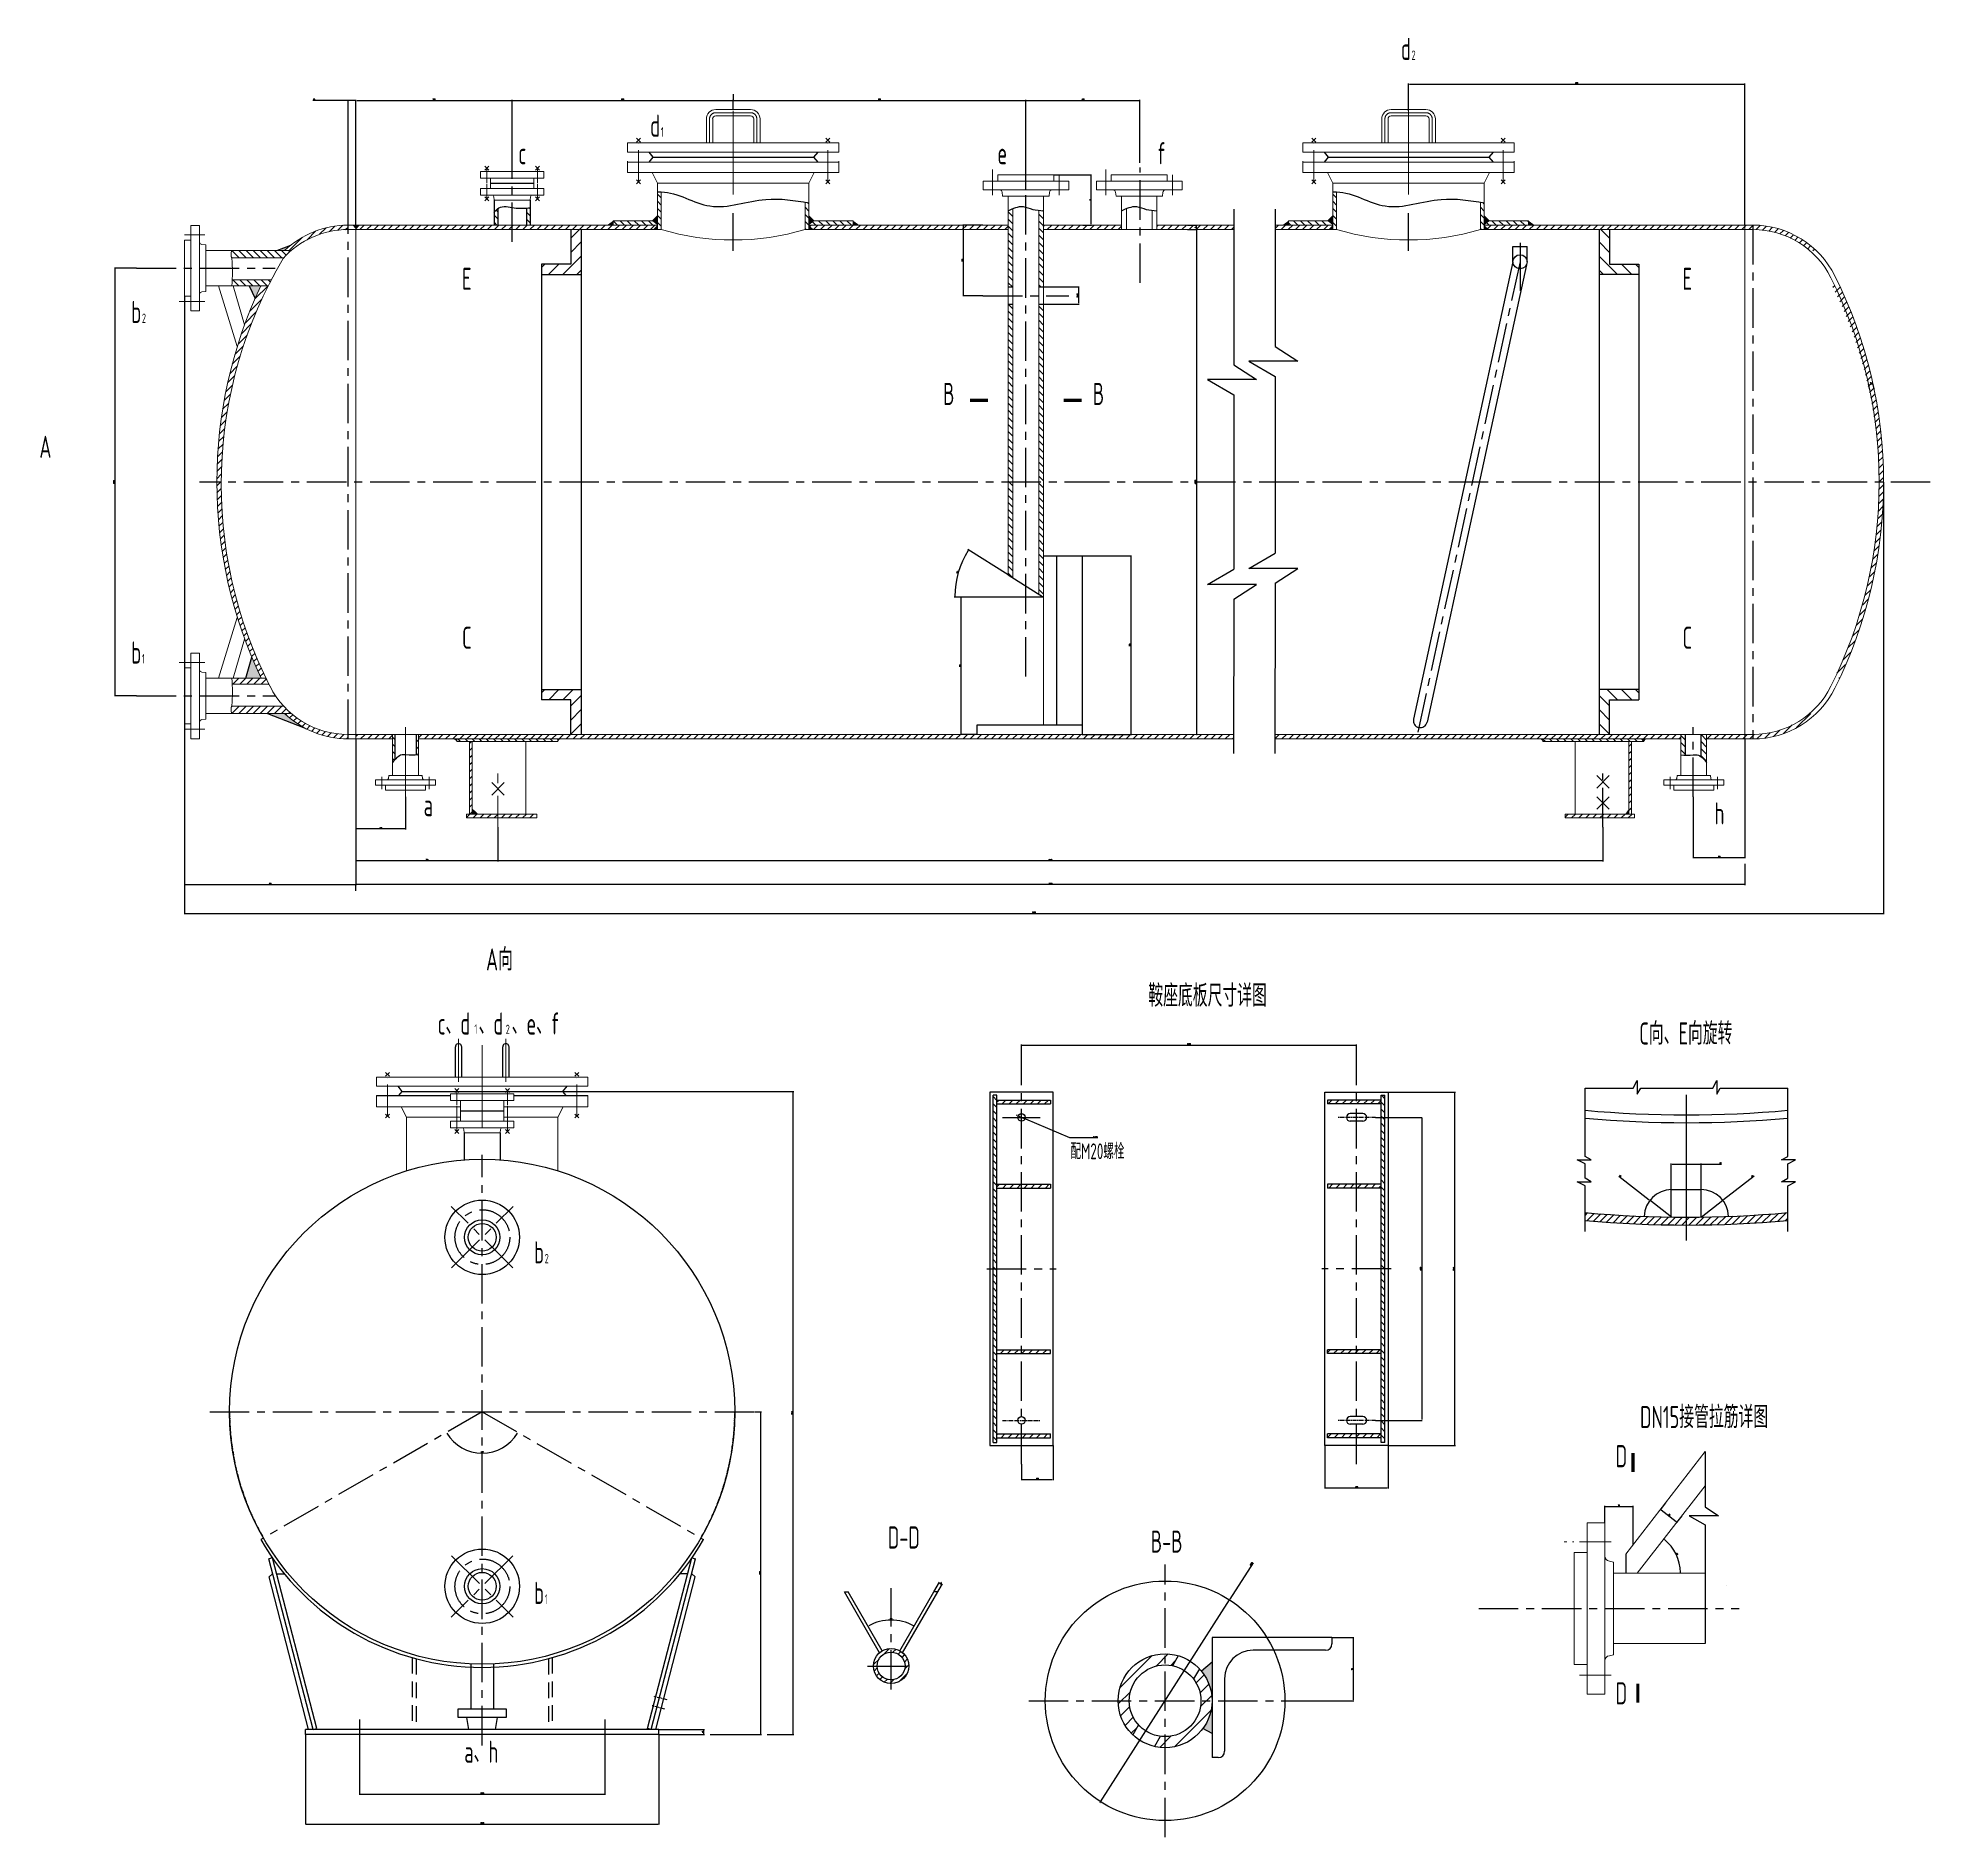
# Model space of a CAD drawing. Header units: millimetres. Extents: x -25 to 7826, y -10 to 13674.
# Drawn here: x 1832 to 7826, y 7973 to 13674 of the extents above.
import ezdxf

# ---------------------------------------------------------------- set-up
doc = ezdxf.new("R2010")
doc.units = ezdxf.units.MM
doc.header["$LTSCALE"] = 10
for name, pattern in [('CENTER', [2, 1.25, -0.25, 0.25, -0.25]), ('DASHDOT-L', [90, 80, -5, 0, -5]), ('DASHDOT-M', [36, 30, -3, 0, -3]), ('DASHDOT-S', [14, 10, -2, 0, -2]), ('DASHED', [0.75, 0.5, -0.25]), ('PHANTOM', [2.5, 1.25, -0.25, 0.25, -0.25, 0.25, -0.25])]:
    doc.linetypes.add(name, pattern=pattern)
for name, color, linetype in [('3中心线层', 1, 'CENTER'), ('4虚线层', 6, 'DASHED'), ('5剖面线层', 2, 'Continuous'), ('6文字层', 3, 'Continuous'), ('7标注层', 4, 'Continuous'), ('9双点划线层', 6, 'PHANTOM')]:
    doc.layers.add(name, color=color, linetype=linetype)
for name, color, linetype, lineweight in [('CDR_DIM', 7, 'Continuous', 18), ('CDR_DWG1', 4, 'Continuous', 18), ('CDR_DWG3', 1, 'DASHDOT-M', 18), ('CDR_TEXT', 7, 'Continuous', 18)]:
    doc.layers.add(name, color=color, linetype=linetype, lineweight=lineweight)
doc.styles.add('PC_TEXTSTYLE', font='isocp.shx', dxfattribs={"width": 0.8, "bigfont": 'hzfs.shx'})
doc.styles.add('TH_GBDIM', font='romans.shx', dxfattribs={"width": 0.8, "bigfont": 'gbcbig.shx'})
doc.dimstyles.new('TH_GBDIM', dxfattribs={"dimtxt": 3.5, "dimasz": 2.5, "dimexe": 2, "dimexo": 0, "dimgap": 1.5, "dimtad": 1, "dimdec": 1, "dimdsep": 46, "dimtxsty": 'TH_GBDIM', "dimcen": 2.5, "dimclrd": 130, "dimclre": 130, "dimclrt": 3, "dimadec": 0, "dimazin": 2, "dimtfac": 0.714286, "dimtdec": 1, "dimtmove": 0, "dimatfit": 3, "dimfxl": 0, "dimtzin": 0, "dimlwd": -1, "dimlwe": -1, "dimarcsym": 0})

# ---------------------------------------------------------------- blocks, each defined once
blk = doc.blocks.new('*D4')
at = {"color": 130}
blk.add_arc((6897.9, 8809.1), 137.1, 1.04486, 51.24086, dxfattribs=at)
for points in [[(6983.5, 8915.7), (6984, 8916.3), (6981.8, 8917.6)], [(7035.4, 8811.6), (7034.6, 8811.6), (7035, 8809.1)]]:
    blk.add_solid(points, dxfattribs=at)
at = {"layer": 'Defpoints', "color": 0}
for p in [(7112.5, 9086.6), (7028.7, 8850.2), (6822.9, 8809.1), (6897.9, 8809.1), (7134.8, 8809.1)]:
    blk.add_point(p, dxfattribs=at)
at = {"color": 3, "insert": (7023.9, 8870.9), "char_height": 3.5, "attachment_point": 5, "rotation": 296.14286, "style": 'TH_GBDIM'}
blk.add_mtext('45%%d{}{}', dxfattribs=at)
blk = doc.blocks.new('*D5')
at = {"color": 130}
for p, q in [((6986.9, 9032.1), (6970.1, 9010.4)), ((6973.3, 9010.5), (7021.6, 8973.1)), ((7039.1, 8991.7), (7022.3, 8970))]:
    blk.add_line(p, q, dxfattribs=at)
for points in [[(6973.5, 9010.8), (6973, 9010.1), (6971.3, 9012)], [(7021.8, 8973.5), (7021.3, 8972.8), (7023.6, 8971.6)]]:
    blk.add_solid(points, dxfattribs=at)
at = {"layer": 'Defpoints', "color": 0}
for p in [(6986.9, 9032.1), (7039.1, 8991.7), (7023.6, 8971.6)]:
    blk.add_point(p, dxfattribs=at)
at = {"color": 3, "insert": (6999.4, 8994.4), "char_height": 3.5, "attachment_point": 5, "rotation": 322.28572, "style": 'TH_GBDIM'}
blk.add_mtext('30{}{}', dxfattribs=at)
blk = doc.blocks.new('*D6')
at = {"color": 130}
for p, q in [((6795.2, 8969.1), (6795.2, 9022.8)), ((6797.7, 9020.8), (6882.2, 9020.8)), ((6884.7, 8899.9), (6884.7, 9022.8))]:
    blk.add_line(p, q, dxfattribs=at)
for points in [[(6797.7, 9021.2), (6797.7, 9020.4), (6795.2, 9020.8)], [(6882.2, 9021.2), (6882.2, 9020.4), (6884.7, 9020.8)]]:
    blk.add_solid(points, dxfattribs=at)
at = {"layer": 'Defpoints', "color": 0}
for p in [(6884.7, 9020.8), (6795.2, 8969.1), (6884.7, 8899.9)]:
    blk.add_point(p, dxfattribs=at)
at = {"color": 3, "insert": (6839.9, 9024), "char_height": 3.5, "attachment_point": 5, "style": 'TH_GBDIM'}
blk.add_mtext('20{}{}', dxfattribs=at)
blk = doc.blocks.new('*D7')
at = {"layer": '7标注层', "color": 130}
blk.add_arc((3239.1, 9320.8), 131, 211.09373, 328.90627, dxfattribs=at)
for points in [[(3126.6, 9253), (3127.3, 9253.4), (3125.7, 9255.3)], [(3350.9, 9253.4), (3351.6, 9253), (3352.5, 9255.3)]]:
    blk.add_solid(points, dxfattribs=at)
at = {"layer": 'Defpoints', "color": 0}
for p in [(3239.1, 9320.8), (3239.1, 9320.8), (3194.3, 9197.8), (2546.3, 8920.8), (3931.9, 8920.8)]:
    blk.add_point(p, dxfattribs=at)
at = {"layer": '7标注层', "color": 3, "insert": (3239.1, 9193.2), "char_height": 3.5, "attachment_point": 5, "style": 'TH_GBDIM'}
blk.add_mtext('120°', dxfattribs=at)
blk = doc.blocks.new('*D8')
at = {"color": 130}
blk.add_arc((4534.4, 8515.3), 145.8, 60.98236, 119.01764, dxfattribs=at)
for points in [[(4463.9, 8642.5), (4463.5, 8643.2), (4461.5, 8641.6)], [(4605.3, 8643.2), (4604.9, 8642.5), (4607.3, 8641.6)]]:
    blk.add_solid(points, dxfattribs=at)
at = {"layer": 'Defpoints', "color": 0}
for p in [(4398.6, 8750.6), (4670.2, 8750.6), (4559.7, 8658.9), (4506.5, 8563.6), (4562.3, 8563.6)]:
    blk.add_point(p, dxfattribs=at)
at = {"color": 3, "insert": (4534.4, 8664.5), "char_height": 3.5, "attachment_point": 5, "style": 'TH_GBDIM'}
blk.add_mtext('60°', dxfattribs=at)
blk = doc.blocks.new('*D9')
at = {"color": 130}
for p, q in [((4670.2, 8750.6), (4687.6, 8780.7)), ((4679.3, 8745.3), (4696.7, 8775.5)), ((4688.8, 8777.7), (4693.5, 8775))]:
    blk.add_line(p, q, dxfattribs=at)
for points in [[(4689, 8778.1), (4688.6, 8777.4), (4686.6, 8779)], [(4693.7, 8775.4), (4693.3, 8774.7), (4695.7, 8773.8)]]:
    blk.add_solid(points, dxfattribs=at)
at = {"layer": 'Defpoints', "color": 0}
for p in [(4695.7, 8773.8), (4670.2, 8750.6), (4679.3, 8745.3)]:
    blk.add_point(p, dxfattribs=at)
at = {"color": 3, "insert": (4692.8, 8779.2), "char_height": 3.5, "attachment_point": 5, "rotation": 330, "style": 'TH_GBDIM'}
blk.add_mtext('3{}{}', dxfattribs=at)
blk = doc.blocks.new('*D10')
at = {"layer": '7标注层', "color": 130}
for p, q in [((7005.6, 9937.7), (7005.6, 10107.4)), ((7008.1, 10105.4), (7097.9, 10105.4)), ((7100.4, 9937.7), (7100.4, 10107.4)), ((7100.4, 10105.4), (7164.6, 10105.4))]:
    blk.add_line(p, q, dxfattribs=at)
for points in [[(7008.1, 10105.8), (7008.1, 10105), (7005.6, 10105.4)], [(7097.9, 10105.8), (7097.9, 10105), (7100.4, 10105.4)]]:
    blk.add_solid(points, dxfattribs=at)
at = {"layer": 'Defpoints', "color": 0}
for p in [(7100.4, 10105.4), (7005.6, 9937.7), (7100.4, 9937.7)]:
    blk.add_point(p, dxfattribs=at)
at = {"layer": '7标注层', "color": 3, "insert": (7161.1, 10108.6), "char_height": 3.5, "attachment_point": 5, "style": 'TH_GBDIM'}
blk.add_mtext('10{}{}', dxfattribs=at)
blk = doc.blocks.new('*D11')
at = {"layer": '7标注层', "color": 130}
for p, q in [((6839.1, 10067), (6935.9, 9992.4)), ((7006.8, 9937.7), (6937.9, 9990.8))]:
    blk.add_line(p, q, dxfattribs=at)
blk.add_solid([(6936.2, 9992.7), (6935.6, 9992), (6937.9, 9990.8)], dxfattribs=at)
at = {"layer": 'Defpoints', "color": 0}
for p in [(6937.9, 9990.8), (7006.8, 9937.7)]:
    blk.add_point(p, dxfattribs=at)
at = {"layer": '7标注层', "color": 3, "insert": (6844, 10067.3), "char_height": 3.5, "attachment_point": 5, "rotation": 322.37032, "style": 'TH_GBDIM'}
blk.add_mtext('R5{}{}', dxfattribs=at)
blk = doc.blocks.new('*D12')
at = {"layer": '7标注层', "color": 130}
for p, q in [((7268.1, 10067), (7171.3, 9992.4)), ((7100.4, 9937.7), (7169.3, 9990.8))]:
    blk.add_line(p, q, dxfattribs=at)
blk.add_solid([(7171, 9992.7), (7171.5, 9992), (7169.3, 9990.8)], dxfattribs=at)
at = {"layer": 'Defpoints', "color": 0}
for p in [(7169.3, 9990.8), (7100.4, 9937.7)]:
    blk.add_point(p, dxfattribs=at)
at = {"layer": '7标注层', "color": 3, "insert": (7263.1, 10067.3), "char_height": 3.5, "attachment_point": 5, "rotation": 37.62968, "style": 'TH_GBDIM'}
blk.add_mtext('R5{}{}', dxfattribs=at)
blk = doc.blocks.new('*D13')
at = {"layer": '7标注层', "color": 130}
for p, q in [((5930.9, 8605.2), (6000.1, 8605.2)), ((5998.1, 8602.7), (5998.1, 8407.7)), ((5834.4, 8405.2), (6000.1, 8405.2))]:
    blk.add_line(p, q, dxfattribs=at)
for points in [[(5997.7, 8602.7), (5998.6, 8602.7), (5998.1, 8605.2)], [(5997.7, 8407.7), (5998.6, 8407.7), (5998.1, 8405.2)]]:
    blk.add_solid(points, dxfattribs=at)
at = {"layer": 'Defpoints', "color": 0}
for p in [(5930.9, 8605.2), (5834.4, 8405.2), (5998.1, 8405.2)]:
    blk.add_point(p, dxfattribs=at)
at = {"layer": '7标注层', "color": 3, "insert": (5994.9, 8505.2), "char_height": 3.5, "attachment_point": 5, "rotation": 90, "style": 'TH_GBDIM'}
blk.add_mtext('25{}{}', dxfattribs=at)
blk = doc.blocks.new('*D14')
at = {"layer": '7标注层', "color": 130}
for p, q in [((5681.3, 8842.7), (5607.7, 8727.3)), ((5198.2, 8085.3), (5606.4, 8725.2)), ((5196.9, 8083.2), (5195.5, 8081.1))]:
    blk.add_line(p, q, dxfattribs=at)
for points in [[(5607.4, 8727.5), (5608.1, 8727), (5606.4, 8725.2)], [(5196.5, 8083.4), (5197.2, 8083), (5198.2, 8085.3)]]:
    blk.add_solid(points, dxfattribs=at)
at = {"layer": 'Defpoints', "color": 0}
for p in [(5606.4, 8725.2), (5198.2, 8085.3)]:
    blk.add_point(p, dxfattribs=at)
at = {"layer": '7标注层', "color": 3, "insert": (5675.2, 8839), "char_height": 3.5, "attachment_point": 5, "rotation": 57.46611, "style": 'TH_GBDIM'}
blk.add_mtext('%%c150{}{}', dxfattribs=at)
blk = doc.blocks.new('*D15')
at = {"layer": '7标注层', "color": 130}
for p, q in [((4934.1, 10259.2), (4931.8, 10260.2)), ((4936.4, 10258.3), (4958.5, 10248.9)), ((5100.8, 10188.3), (4960.8, 10247.9)), ((5189.1, 10188.3), (5100.8, 10188.3))]:
    blk.add_line(p, q, dxfattribs=at)
for points in [[(4934.2, 10259.6), (4933.9, 10258.9), (4936.4, 10258.3)], [(4960.9, 10248.3), (4960.6, 10247.5), (4958.5, 10248.9)]]:
    blk.add_solid(points, dxfattribs=at)
at = {"layer": 'Defpoints', "color": 0}
for p in [(4936.4, 10258.3), (4958.5, 10248.9)]:
    blk.add_point(p, dxfattribs=at)
at = {"layer": '7标注层', "color": 3, "insert": (5182.4, 10191.5), "char_height": 3.5, "attachment_point": 5, "style": 'TH_GBDIM'}
blk.add_mtext('2-%%c24{}{}', dxfattribs=at)
blk = doc.blocks.new('*D16')
at = {"layer": '7标注层', "color": 130}
for p, q in [((4947.4, 10454.8), (4947.4, 10484.5)), ((4949.9, 10482.5), (6006.2, 10482.5)), ((6008.7, 10454.8), (6008.7, 10484.5))]:
    blk.add_line(p, q, dxfattribs=at)
for points in [[(4949.9, 10483), (4949.9, 10482.1), (4947.4, 10482.5)], [(6006.2, 10483), (6006.2, 10482.1), (6008.7, 10482.5)]]:
    blk.add_solid(points, dxfattribs=at)
at = {"layer": 'Defpoints', "color": 0}
for p in [(4947.4, 10454.8), (6008.7, 10482.5), (6008.7, 10454.8)]:
    blk.add_point(p, dxfattribs=at)
at = {"layer": '7标注层', "color": 3, "insert": (5478.1, 10485.8), "char_height": 3.5, "attachment_point": 5, "style": 'TH_GBDIM'}
blk.add_mtext('6400{}{}', dxfattribs=at)
blk = doc.blocks.new('*D17')
at = {"layer": '7标注层', "color": 130}
for p, q in [((5047.4, 9213.6), (5047.4, 9103.8)), ((4947.4, 9155.3), (4947.4, 9103.8)), ((4949.9, 9105.8), (5044.9, 9105.8))]:
    blk.add_line(p, q, dxfattribs=at)
for points in [[(4949.9, 9106.2), (4949.9, 9105.4), (4947.4, 9105.8)], [(5044.9, 9106.2), (5044.9, 9105.4), (5047.4, 9105.8)]]:
    blk.add_solid(points, dxfattribs=at)
at = {"layer": 'Defpoints', "color": 0}
for p in [(5047.4, 9213.6), (4947.4, 9155.3), (5047.4, 9105.8)]:
    blk.add_point(p, dxfattribs=at)
at = {"layer": '7标注层', "color": 3, "insert": (4997.4, 9109.1), "char_height": 3.5, "attachment_point": 5, "style": 'TH_GBDIM'}
blk.add_mtext('150{}{}', dxfattribs=at)
blk = doc.blocks.new('*D18')
at = {"layer": '7标注层', "color": 130}
for p, q in [((6068.4, 10253.6), (6217.1, 10253.6)), ((6215.1, 10251.1), (6215.1, 9296.1)), ((6068.4, 9293.6), (6217.1, 9293.6))]:
    blk.add_line(p, q, dxfattribs=at)
for points in [[(6214.7, 10251.1), (6215.5, 10251.1), (6215.1, 10253.6)], [(6214.7, 9296.1), (6215.5, 9296.1), (6215.1, 9293.6)]]:
    blk.add_solid(points, dxfattribs=at)
at = {"layer": 'Defpoints', "color": 0}
for p in [(6068.4, 10253.6), (6068.4, 9293.6), (6215.1, 9293.6)]:
    blk.add_point(p, dxfattribs=at)
at = {"layer": '7标注层', "color": 3, "insert": (6211.8, 9773.6), "char_height": 3.5, "attachment_point": 5, "rotation": 90, "style": 'TH_GBDIM'}
blk.add_mtext('1800{}{}', dxfattribs=at)
blk = doc.blocks.new('*D19')
at = {"layer": '7标注层', "color": 130}
for p, q in [((6108.7, 10333.6), (6322, 10333.6)), ((6320, 9216.1), (6320, 10331.1)), ((6108.7, 9213.6), (6322, 9213.6))]:
    blk.add_line(p, q, dxfattribs=at)
for points in [[(6319.6, 10331.1), (6320.4, 10331.1), (6320, 10333.6)], [(6319.6, 9216.1), (6320.4, 9216.1), (6320, 9213.6)]]:
    blk.add_solid(points, dxfattribs=at)
at = {"layer": 'Defpoints', "color": 0}
for p in [(6108.7, 10333.6), (6320, 10333.6), (6108.7, 9213.6)]:
    blk.add_point(p, dxfattribs=at)
at = {"layer": '7标注层', "color": 3, "insert": (6316.8, 9773.6), "char_height": 3.5, "attachment_point": 5, "rotation": 90, "style": 'TH_GBDIM'}
blk.add_mtext('2040{}{}', dxfattribs=at)
blk = doc.blocks.new('*D20')
at = {"layer": '7标注层', "color": 130}
for p, q in [((5908.7, 9213.6), (5908.7, 9077.6)), ((6108.7, 9213.6), (6108.7, 9077.6)), ((5911.2, 9079.6), (6106.2, 9079.6))]:
    blk.add_line(p, q, dxfattribs=at)
for points in [[(5911.2, 9080), (5911.2, 9079.2), (5908.7, 9079.6)], [(6106.2, 9080), (6106.2, 9079.2), (6108.7, 9079.6)]]:
    blk.add_solid(points, dxfattribs=at)
at = {"layer": 'Defpoints', "color": 0}
for p in [(5908.7, 9213.6), (6108.7, 9213.6), (6108.7, 9079.6)]:
    blk.add_point(p, dxfattribs=at)
at = {"layer": '7标注层', "color": 3, "insert": (6008.7, 9082.8), "char_height": 3.5, "attachment_point": 5, "style": 'TH_GBDIM'}
blk.add_mtext('300{}{}', dxfattribs=at)
blk = doc.blocks.new('*D21')
at = {"layer": '7标注层', "color": 130}
for p, q in [((2850.3, 8251.1), (2850.3, 8107.3)), ((3627.9, 8251.1), (3627.9, 8107.3)), ((2852.8, 8109.3), (3625.4, 8109.3))]:
    blk.add_line(p, q, dxfattribs=at)
for points in [[(2852.8, 8109.7), (2852.8, 8108.9), (2850.3, 8109.3)], [(3625.4, 8109.7), (3625.4, 8108.9), (3627.9, 8109.3)]]:
    blk.add_solid(points, dxfattribs=at)
at = {"layer": 'Defpoints', "color": 0}
for p in [(2850.3, 8251.1), (3627.9, 8251.1), (3627.9, 8109.3)]:
    blk.add_point(p, dxfattribs=at)
at = {"layer": '7标注层', "color": 3, "insert": (3239.1, 8112.5), "char_height": 3.5, "attachment_point": 5, "style": 'TH_GBDIM'}
blk.add_mtext('1800{}{}', dxfattribs=at)
blk = doc.blocks.new('*D22')
at = {"layer": '7标注层', "color": 130}
for p, q in [((2679.1, 8298.4), (2679.1, 8012.8)), ((3799.1, 8298.4), (3799.1, 8012.8)), ((2681.6, 8014.8), (3796.6, 8014.8))]:
    blk.add_line(p, q, dxfattribs=at)
for points in [[(2681.6, 8015.2), (2681.6, 8014.3), (2679.1, 8014.8)], [(3796.6, 8015.2), (3796.6, 8014.3), (3799.1, 8014.8)]]:
    blk.add_solid(points, dxfattribs=at)
at = {"layer": 'Defpoints', "color": 0}
for p in [(2679.1, 8298.4), (3799.1, 8298.4), (3799.1, 8014.8)]:
    blk.add_point(p, dxfattribs=at)
at = {"layer": '7标注层', "color": 3, "insert": (3239.1, 8018), "char_height": 3.5, "attachment_point": 5, "style": 'TH_GBDIM'}
blk.add_mtext('2040{}{}', dxfattribs=at)
blk = doc.blocks.new('*D23')
at = {"layer": '7标注层', "color": 130}
for p, q in [((3799.1, 8314.4), (3942.8, 8314.4)), ((3799.1, 8298.4), (3942.8, 8298.4)), ((3940.8, 8300.9), (3940.8, 8311.9))]:
    blk.add_line(p, q, dxfattribs=at)
for points in [[(3940.4, 8311.9), (3941.3, 8311.9), (3940.8, 8314.4)], [(3940.4, 8300.9), (3941.3, 8300.9), (3940.8, 8298.4)]]:
    blk.add_solid(points, dxfattribs=at)
at = {"layer": 'Defpoints', "color": 0}
for p in [(3799.1, 8314.4), (3799.1, 8298.4), (3940.8, 8314.4)]:
    blk.add_point(p, dxfattribs=at)
at = {"layer": '7标注层', "color": 3, "insert": (3937.6, 8306.4), "char_height": 3.5, "attachment_point": 5, "rotation": 90, "style": 'TH_GBDIM'}
blk.add_mtext('12{}{}', dxfattribs=at)
blk = doc.blocks.new('*D24')
at = {"layer": '7标注层', "color": 130}
for p, q in [((4102.3, 9320.8), (4124.2, 9320.8)), ((4122.2, 8300.9), (4122.2, 9318.3)), ((3960.8, 8298.4), (4124.2, 8298.4))]:
    blk.add_line(p, q, dxfattribs=at)
for points in [[(4121.8, 9318.3), (4122.7, 9318.3), (4122.2, 9320.8)], [(4121.8, 8300.9), (4122.7, 8300.9), (4122.2, 8298.4)]]:
    blk.add_solid(points, dxfattribs=at)
at = {"layer": 'Defpoints', "color": 0}
for p in [(4102.3, 9320.8), (4122.2, 9320.8), (3960.8, 8298.4)]:
    blk.add_point(p, dxfattribs=at)
at = {"layer": '7标注层', "color": 3, "insert": (4119, 8809.6), "char_height": 3.5, "attachment_point": 5, "rotation": 90, "style": 'TH_GBDIM'}
blk.add_mtext('1658{}{}', dxfattribs=at)
blk = doc.blocks.new('*D25')
at = {"layer": '7标注层', "color": 130}
for p, q in [((3493.9, 10336), (4226.3, 10336)), ((4224.3, 8300.9), (4224.3, 10333.5)), ((4142.2, 8298.4), (4226.3, 8298.4))]:
    blk.add_line(p, q, dxfattribs=at)
for points in [[(4223.9, 10333.5), (4224.8, 10333.5), (4224.3, 10336)], [(4223.9, 8300.9), (4224.8, 8300.9), (4224.3, 8298.4)]]:
    blk.add_solid(points, dxfattribs=at)
at = {"layer": 'Defpoints', "color": 0}
for p in [(3493.9, 10336), (4224.3, 10336), (4142.2, 8298.4)]:
    blk.add_point(p, dxfattribs=at)
at = {"layer": '7标注层', "color": 3, "insert": (4221.1, 9317.2), "char_height": 3.5, "attachment_point": 5, "rotation": 90, "style": 'TH_GBDIM'}
blk.add_mtext('3223{}{}', dxfattribs=at)
blk = doc.blocks.new('*D26')
at = {"layer": '7标注层', "color": 130}
for p, q in [((2295.7, 11500.4), (2295.7, 10989)), ((2839.2, 11452.6), (2839.2, 10989)), ((2298.2, 10991), (2836.7, 10991))]:
    blk.add_line(p, q, dxfattribs=at)
for points in [[(2298.2, 10991.4), (2298.2, 10990.6), (2295.7, 10991)], [(2836.7, 10991.4), (2836.7, 10990.6), (2839.2, 10991)]]:
    blk.add_solid(points, dxfattribs=at)
at = {"layer": 'Defpoints', "color": 0}
for p in [(2295.7, 11500.4), (2839.2, 11452.6), (2839.2, 10991)]:
    blk.add_point(p, dxfattribs=at)
at = {"layer": '7标注层', "color": 3, "insert": (2567.5, 10994.2), "char_height": 3.5, "attachment_point": 5, "style": 'TH_GBDIM'}
blk.add_mtext('780{}{}', dxfattribs=at)
blk = doc.blocks.new('*D27')
at = {"layer": '7标注层', "color": 130}
for p, q in [((2839.2, 11268.8), (2839.2, 11165.5)), ((2996.2, 11268.8), (2996.2, 11165.5)), ((2993.7, 11167.5), (2841.7, 11167.5))]:
    blk.add_line(p, q, dxfattribs=at)
for points in [[(2841.7, 11167.9), (2841.7, 11167.1), (2839.2, 11167.5)], [(2993.7, 11167.9), (2993.7, 11167.1), (2996.2, 11167.5)]]:
    blk.add_solid(points, dxfattribs=at)
at = {"layer": 'Defpoints', "color": 0}
for p in [(2839.2, 11268.8), (2996.2, 11268.8), (2839.2, 11167.5)]:
    blk.add_point(p, dxfattribs=at)
at = {"layer": '7标注层', "color": 3, "insert": (2917.7, 11170.7), "char_height": 3.5, "attachment_point": 5, "style": 'TH_GBDIM'}
blk.add_mtext('100{}{}', dxfattribs=at)
blk = doc.blocks.new('*D28')
at = {"layer": '7标注层', "color": 130}
for p, q in [((3289.2, 11172.6), (3289.2, 11064.3)), ((2839.2, 11147.5), (2839.2, 11064.3)), ((3286.7, 11066.3), (2841.7, 11066.3))]:
    blk.add_line(p, q, dxfattribs=at)
for points in [[(2841.7, 11066.7), (2841.7, 11065.9), (2839.2, 11066.3)], [(3286.7, 11066.7), (3286.7, 11065.9), (3289.2, 11066.3)]]:
    blk.add_solid(points, dxfattribs=at)
at = {"layer": 'Defpoints', "color": 0}
for p in [(3289.2, 11172.6), (2839.2, 11147.5), (2839.2, 11066.3)]:
    blk.add_point(p, dxfattribs=at)
at = {"layer": '7标注层', "color": 3, "insert": (3064.2, 11069.5), "char_height": 3.5, "attachment_point": 5, "style": 'TH_GBDIM'}
blk.add_mtext('700{}{}', dxfattribs=at)
blk = doc.blocks.new('*D29')
at = {"layer": '7标注层', "color": 130}
for p, q in [((2144.5, 12944.1), (2074.4, 12944.1)), ((2076.4, 11591.5), (2076.4, 12941.6)), ((2144.5, 11589), (2074.4, 11589))]:
    blk.add_line(p, q, dxfattribs=at)
for points in [[(2075.9, 12941.6), (2076.8, 12941.6), (2076.4, 12944.1)], [(2075.9, 11591.5), (2076.8, 11591.5), (2076.4, 11589)]]:
    blk.add_solid(points, dxfattribs=at)
at = {"layer": 'Defpoints', "color": 0}
for p in [(2076.4, 12944.1), (2144.5, 12944.1), (2144.5, 11589)]:
    blk.add_point(p, dxfattribs=at)
at = {"layer": '7标注层', "color": 3, "insert": (2073.1, 12266.6), "char_height": 3.5, "attachment_point": 5, "rotation": 90, "style": 'TH_GBDIM'}
blk.add_mtext('2200{}{}', dxfattribs=at)
blk = doc.blocks.new('*D30')
at = {"layer": '7标注层', "color": 130}
for p, q in [((2814.2, 13475.8), (2702.8, 13475.8)), ((2814.2, 13080.6), (2814.2, 13477.8)), ((2836.7, 13475.8), (2816.7, 13475.8)), ((2839.2, 13080.6), (2839.2, 13477.8))]:
    blk.add_line(p, q, dxfattribs=at)
for points in [[(2816.7, 13476.2), (2816.7, 13475.4), (2814.2, 13475.8)], [(2836.7, 13476.2), (2836.7, 13475.4), (2839.2, 13475.8)]]:
    blk.add_solid(points, dxfattribs=at)
at = {"layer": 'Defpoints', "color": 0}
for p in [(2839.2, 13475.8), (2814.2, 13080.6), (2839.2, 13080.6)]:
    blk.add_point(p, dxfattribs=at)
at = {"layer": '7标注层', "color": 3, "insert": (2706.5, 13479), "char_height": 3.5, "attachment_point": 5, "style": 'TH_GBDIM'}
blk.add_mtext('25', dxfattribs=at)
blk = doc.blocks.new('*D31')
at = {"layer": '7标注层', "color": 130}
for p, q in [((2839.2, 13196.8), (2839.2, 13477.8)), ((2841.7, 13475.8), (3331.7, 13475.8)), ((3334.2, 13250.7), (3334.2, 13477.8))]:
    blk.add_line(p, q, dxfattribs=at)
for points in [[(2841.7, 13476.2), (2841.7, 13475.4), (2839.2, 13475.8)], [(3331.7, 13476.2), (3331.7, 13475.4), (3334.2, 13475.8)]]:
    blk.add_solid(points, dxfattribs=at)
at = {"layer": 'Defpoints', "color": 0}
for p in [(3334.2, 13475.8), (3334.2, 13250.7), (2839.2, 13196.8)]:
    blk.add_point(p, dxfattribs=at)
at = {"layer": '7标注层', "color": 3, "insert": (3086.7, 13479), "char_height": 3.5, "attachment_point": 5, "style": 'TH_GBDIM'}
blk.add_mtext('200{}{}', dxfattribs=at)
blk = doc.blocks.new('*D32')
at = {"layer": '7标注层', "color": 130}
for p, q in [((3334.2, 13308.8), (3334.2, 13477.8)), ((3336.7, 13475.8), (4031.7, 13475.8)), ((4034.2, 13446.8), (4034.2, 13477.8))]:
    blk.add_line(p, q, dxfattribs=at)
for points in [[(3336.7, 13476.2), (3336.7, 13475.4), (3334.2, 13475.8)], [(4031.7, 13476.2), (4031.7, 13475.4), (4034.2, 13475.8)]]:
    blk.add_solid(points, dxfattribs=at)
at = {"layer": 'Defpoints', "color": 0}
for p in [(4034.2, 13475.8), (4034.2, 13446.8), (3334.2, 13308.8)]:
    blk.add_point(p, dxfattribs=at)
at = {"layer": '7标注层', "color": 3, "insert": (3684.2, 13479), "char_height": 3.5, "attachment_point": 5, "style": 'TH_GBDIM'}
blk.add_mtext('600{}{}', dxfattribs=at)
blk = doc.blocks.new('*D33')
at = {"layer": '7标注层', "color": 130}
for p, q in [((4034.2, 13495.8), (4034.2, 13473.7)), ((4036.7, 13475.7), (4958.7, 13475.7)), ((4961.2, 13191.9), (4961.2, 13477.7))]:
    blk.add_line(p, q, dxfattribs=at)
for points in [[(4036.7, 13476.1), (4036.7, 13475.3), (4034.2, 13475.7)], [(4958.7, 13476.1), (4958.7, 13475.3), (4961.2, 13475.7)]]:
    blk.add_solid(points, dxfattribs=at)
at = {"layer": 'Defpoints', "color": 0}
for p in [(4034.2, 13495.8), (4961.2, 13475.7), (4961.2, 13191.9)]:
    blk.add_point(p, dxfattribs=at)
at = {"layer": '7标注层', "color": 3, "insert": (4497.7, 13478.9), "char_height": 3.5, "attachment_point": 5, "style": 'TH_GBDIM'}
blk.add_mtext('800{}{}', dxfattribs=at)
blk = doc.blocks.new('*D34')
at = {"layer": '7标注层', "color": 130}
for p, q in [((4961.2, 13278.3), (4961.2, 13477.7)), ((4963.7, 13475.7), (5320.3, 13475.7)), ((5322.8, 13278.3), (5322.8, 13477.7))]:
    blk.add_line(p, q, dxfattribs=at)
for points in [[(4963.7, 13476.1), (4963.7, 13475.3), (4961.2, 13475.7)], [(5320.3, 13476.1), (5320.3, 13475.3), (5322.8, 13475.7)]]:
    blk.add_solid(points, dxfattribs=at)
at = {"layer": 'Defpoints', "color": 0}
for p in [(5322.8, 13475.7), (4961.2, 13278.3), (5322.8, 13278.3)]:
    blk.add_point(p, dxfattribs=at)
at = {"layer": '7标注层', "color": 3, "insert": (5142, 13478.9), "char_height": 3.5, "attachment_point": 5, "style": 'TH_GBDIM'}
blk.add_mtext('400{}{}', dxfattribs=at)
blk = doc.blocks.new('*D35')
at = {"layer": '7标注层', "color": 130}
for p, q in [((5049.9, 13240.3), (5169.4, 13240.3)), ((5167.4, 13237.8), (5167.4, 13083.1)), ((5142.1, 13080.6), (5169.4, 13080.6))]:
    blk.add_line(p, q, dxfattribs=at)
for points in [[(5167, 13237.8), (5167.9, 13237.8), (5167.4, 13240.3)], [(5167, 13083.1), (5167.9, 13083.1), (5167.4, 13080.6)]]:
    blk.add_solid(points, dxfattribs=at)
at = {"layer": 'Defpoints', "color": 0}
for p in [(5049.9, 13240.3), (5142.1, 13080.6), (5167.4, 13080.6)]:
    blk.add_point(p, dxfattribs=at)
at = {"layer": '7标注层', "color": 3, "insert": (5164.2, 13160.5), "char_height": 3.5, "attachment_point": 5, "rotation": 90, "style": 'TH_GBDIM'}
blk.add_mtext('H{}{}', dxfattribs=at)
blk = doc.blocks.new('*D36')
at = {"layer": '7标注层', "color": 130}
for p, q in [((5501.8, 13066.6), (5499.8, 13066.6)), ((5501.8, 13064.1), (5501.8, 11469.1)), ((5501.8, 11466.6), (5503.8, 11466.6))]:
    blk.add_line(p, q, dxfattribs=at)
for points in [[(5501.3, 13064.1), (5502.2, 13064.1), (5501.8, 13066.6)], [(5501.3, 11469.1), (5502.2, 11469.1), (5501.8, 11466.6)]]:
    blk.add_solid(points, dxfattribs=at)
at = {"layer": 'Defpoints', "color": 0}
for p in [(5501.8, 13066.6), (5501.8, 11466.6), (5501.8, 11466.6)]:
    blk.add_point(p, dxfattribs=at)
at = {"layer": '7标注层', "color": 3, "insert": (5498.5, 12266.6), "char_height": 3.5, "attachment_point": 5, "rotation": 90, "style": 'TH_GBDIM'}
blk.add_mtext('%%c2800{}{}', dxfattribs=at)
blk = doc.blocks.new('*D37')
at = {"layer": '7标注层', "color": 130}
for p, q in [((5473.7, 13080.6), (5503.8, 13080.6)), ((5501.8, 13069.1), (5501.8, 13078.1)), ((5473.7, 13066.6), (5503.8, 13066.6))]:
    blk.add_line(p, q, dxfattribs=at)
for points in [[(5501.3, 13078.1), (5502.2, 13078.1), (5501.8, 13080.6)], [(5501.3, 13069.1), (5502.2, 13069.1), (5501.8, 13066.6)]]:
    blk.add_solid(points, dxfattribs=at)
at = {"layer": 'Defpoints', "color": 0}
for p in [(5473.7, 13080.6), (5501.8, 13080.6), (5473.7, 13066.6)]:
    blk.add_point(p, dxfattribs=at)
at = {"layer": '7标注层', "color": 3, "insert": (5498.5, 13073.6), "char_height": 3.5, "attachment_point": 5, "rotation": 90, "style": 'TH_GBDIM'}
blk.add_mtext('5{}{}', dxfattribs=at)
blk = doc.blocks.new('*D38')
at = {"layer": '7标注层', "color": 130}
for p, q in [((4825.2, 13080.6), (4761.3, 13080.6)), ((4763.3, 12859.1), (4763.3, 13078.1)), ((4825.2, 12856.6), (4761.3, 12856.6))]:
    blk.add_line(p, q, dxfattribs=at)
for points in [[(4762.9, 13078.1), (4763.7, 13078.1), (4763.3, 13080.6)], [(4762.9, 12859.1), (4763.7, 12859.1), (4763.3, 12856.6)]]:
    blk.add_solid(points, dxfattribs=at)
at = {"layer": 'Defpoints', "color": 0}
for p in [(4763.3, 13080.6), (4825.2, 13080.6), (4825.2, 12856.6)]:
    blk.add_point(p, dxfattribs=at)
at = {"layer": '7标注层', "color": 3, "insert": (4760, 12968.6), "char_height": 3.5, "attachment_point": 5, "rotation": 90, "style": 'TH_GBDIM'}
blk.add_mtext('100{}{}', dxfattribs=at)
blk = doc.blocks.new('*D39')
at = {"layer": '7标注层', "color": 130}
for p, q in [((5016.9, 12884.7), (5129.6, 12884.7)), ((5016.9, 12830.3), (5129.6, 12830.3)), ((5127.6, 12882.2), (5127.6, 12832.8))]:
    blk.add_line(p, q, dxfattribs=at)
for points in [[(5127.2, 12882.2), (5128, 12882.2), (5127.6, 12884.7)], [(5127.2, 12832.8), (5128, 12832.8), (5127.6, 12830.3)]]:
    blk.add_solid(points, dxfattribs=at)
at = {"layer": 'Defpoints', "color": 0}
for p in [(5016.9, 12884.7), (5016.9, 12830.3), (5127.6, 12830.3)]:
    blk.add_point(p, dxfattribs=at)
at = {"layer": '7标注层', "color": 3, "insert": (5124.4, 12857.5), "char_height": 3.5, "attachment_point": 5, "rotation": 90, "style": 'TH_GBDIM'}
blk.add_mtext('2-%%c8{}{}', dxfattribs=at)
blk = doc.blocks.new('*D40')
at = {"layer": '7标注层', "color": 130}
for p, q in [((4905.5, 11972.2), (4777.9, 12052.8)), ((4892, 11901.9), (4734.3, 11901.9))]:
    blk.add_line(p, q, dxfattribs=at)
blk.add_arc((5016.9, 11901.9), 280.6, 148.25245, 179.48946, dxfattribs=at)
for points in [[(4777.9, 12049.8), (4778.6, 12049.3), (4779.6, 12051.7)], [(4736.7, 11904.4), (4735.9, 11904.4), (4736.3, 11901.9)]]:
    blk.add_solid(points, dxfattribs=at)
at = {"layer": 'Defpoints', "color": 0}
for p in [(4755.8, 12004.8), (4905.5, 11972.2), (4892, 11901.9), (5016.9, 11901.9), (5016.9, 11901.9)]:
    blk.add_point(p, dxfattribs=at)
at = {"layer": '7标注层', "color": 3, "insert": (4744.2, 11980.8), "char_height": 3.5, "attachment_point": 5, "rotation": 73.87096, "style": 'TH_GBDIM'}
blk.add_mtext('45%%d{}{}', dxfattribs=at)
blk = doc.blocks.new('*D41')
at = {"layer": '7标注层', "color": 130}
for p, q in [((4954.4, 11901.9), (4753.7, 11901.9)), ((4755.7, 11899.4), (4755.7, 11469.1)), ((4805.9, 11466.6), (4753.7, 11466.6))]:
    blk.add_line(p, q, dxfattribs=at)
for points in [[(4755.3, 11899.4), (4756.1, 11899.4), (4755.7, 11901.9)], [(4755.3, 11469.1), (4756.1, 11469.1), (4755.7, 11466.6)]]:
    blk.add_solid(points, dxfattribs=at)
at = {"layer": 'Defpoints', "color": 0}
for p in [(4954.4, 11901.9), (4755.7, 11466.6), (4805.9, 11466.6)]:
    blk.add_point(p, dxfattribs=at)
at = {"layer": '7标注层', "color": 3, "insert": (4752.4, 11684.3), "char_height": 3.5, "attachment_point": 5, "rotation": 90, "style": 'TH_GBDIM'}
blk.add_mtext('200{}{}', dxfattribs=at)
blk = doc.blocks.new('*D42')
at = {"layer": '7标注层', "color": 130}
for p, q in [((5140, 12033.2), (5295.5, 12033.2)), ((5293.5, 12030.7), (5293.5, 11469.1)), ((5140, 11466.6), (5295.5, 11466.6))]:
    blk.add_line(p, q, dxfattribs=at)
for points in [[(5293.1, 12030.7), (5293.9, 12030.7), (5293.5, 12033.2)], [(5293.1, 11469.1), (5293.9, 11469.1), (5293.5, 11466.6)]]:
    blk.add_solid(points, dxfattribs=at)
at = {"layer": 'Defpoints', "color": 0}
for p in [(5140, 12033.2), (5140, 11466.6), (5293.5, 11466.6)]:
    blk.add_point(p, dxfattribs=at)
at = {"layer": '7标注层', "color": 3, "insert": (5290.3, 11749.9), "char_height": 3.5, "attachment_point": 5, "rotation": 90, "style": 'TH_GBDIM'}
blk.add_mtext('300{}{}', dxfattribs=at)
blk = doc.blocks.new('*D43')
at = {"layer": '7标注层', "color": 130}
for p, q in [((6173.5, 13442.5), (6173.5, 13529.3)), ((6176, 13527.3), (7236.7, 13527.3)), ((7239.2, 13080.6), (7239.2, 13529.3))]:
    blk.add_line(p, q, dxfattribs=at)
for points in [[(6176, 13527.7), (6176, 13526.9), (6173.5, 13527.3)], [(7236.7, 13527.7), (7236.7, 13526.9), (7239.2, 13527.3)]]:
    blk.add_solid(points, dxfattribs=at)
at = {"layer": 'Defpoints', "color": 0}
for p in [(7239.2, 13527.3), (6173.5, 13442.5), (7239.2, 13080.6)]:
    blk.add_point(p, dxfattribs=at)
at = {"layer": '7标注层', "color": 3, "insert": (6706.3, 13530.6), "char_height": 3.5, "attachment_point": 5, "style": 'TH_GBDIM'}
blk.add_mtext('800{}{}', dxfattribs=at)
blk = doc.blocks.new('*D44')
at = {"layer": '7标注层', "color": 130}
for p, q in [((7634.3, 12559), (7630.5, 12577.5)), ((7633.4, 12576), (7642.2, 12577.9)), ((7648.1, 12561.9), (7644.2, 12580.3))]:
    blk.add_line(p, q, dxfattribs=at)
for points in [[(7633.3, 12576.4), (7633.5, 12575.6), (7630.9, 12575.5)], [(7642.1, 12578.3), (7642.3, 12577.4), (7644.7, 12578.4)]]:
    blk.add_solid(points, dxfattribs=at)
at = {"layer": 'Defpoints', "color": 0}
for p in [(7634.3, 12559), (7644.7, 12578.4), (7648.1, 12561.9)]:
    blk.add_point(p, dxfattribs=at)
at = {"layer": '7标注层', "color": 3, "insert": (7637.1, 12580.1), "char_height": 3.5, "attachment_point": 5, "rotation": 11.65879, "style": 'TH_GBDIM'}
blk.add_mtext('5{}{}', dxfattribs=at)
blk = doc.blocks.new('*D45')
at = {"layer": '7标注层', "color": 130}
for p, q in [((7239.2, 11452.6), (7239.2, 11074.5)), ((7075.5, 11268.8), (7075.5, 11074.5)), ((7078, 11076.5), (7236.7, 11076.5))]:
    blk.add_line(p, q, dxfattribs=at)
for points in [[(7078, 11076.9), (7078, 11076.1), (7075.5, 11076.5)], [(7236.7, 11076.9), (7236.7, 11076.1), (7239.2, 11076.5)]]:
    blk.add_solid(points, dxfattribs=at)
at = {"layer": 'Defpoints', "color": 0}
for p in [(7239.2, 11452.6), (7075.5, 11268.8), (7239.2, 11076.5)]:
    blk.add_point(p, dxfattribs=at)
at = {"layer": '7标注层', "color": 3, "insert": (7157.3, 11079.8), "char_height": 3.5, "attachment_point": 5, "style": 'TH_GBDIM'}
blk.add_mtext('100{}{}', dxfattribs=at)
blk = doc.blocks.new('*D46')
at = {"layer": '7标注层', "color": 130}
for p, q in [((6789.2, 11172.6), (6789.2, 11064.3)), ((3289.2, 11109.4), (3289.2, 11064.3)), ((6786.7, 11066.3), (3291.7, 11066.3))]:
    blk.add_line(p, q, dxfattribs=at)
for points in [[(3291.7, 11066.7), (3291.7, 11065.9), (3289.2, 11066.3)], [(6786.7, 11066.7), (6786.7, 11065.9), (6789.2, 11066.3)]]:
    blk.add_solid(points, dxfattribs=at)
at = {"layer": 'Defpoints', "color": 0}
for p in [(6789.2, 11172.6), (3289.2, 11109.4), (3289.2, 11066.3)]:
    blk.add_point(p, dxfattribs=at)
at = {"layer": '7标注层', "color": 3, "insert": (5039.2, 11069.5), "char_height": 3.5, "attachment_point": 5, "style": 'TH_GBDIM'}
blk.add_mtext('6400{}{}', dxfattribs=at)
blk = doc.blocks.new('*D47')
at = {"layer": '7标注层', "color": 130}
for p, q in [((7239.2, 11056.5), (7239.2, 10989)), ((2839.2, 10971), (2839.2, 10993)), ((7236.7, 10991), (2841.7, 10991))]:
    blk.add_line(p, q, dxfattribs=at)
for points in [[(2841.7, 10991.4), (2841.7, 10990.6), (2839.2, 10991)], [(7236.7, 10991.4), (7236.7, 10990.6), (7239.2, 10991)]]:
    blk.add_solid(points, dxfattribs=at)
at = {"layer": 'Defpoints', "color": 0}
for p in [(7239.2, 11056.5), (2839.2, 10991), (2839.2, 10971)]:
    blk.add_point(p, dxfattribs=at)
at = {"layer": '7标注层', "color": 3, "insert": (5039.2, 10994.2), "char_height": 3.5, "attachment_point": 5, "style": 'TH_GBDIM'}
blk.add_mtext('7800{}{}', dxfattribs=at)
blk = doc.blocks.new('*D48')
at = {"layer": '7标注层', "color": 130}
for p, q in [((2295.7, 12855.5), (2295.7, 10897.9)), ((7678.2, 12266.6), (7678.2, 10897.9)), ((2298.2, 10899.9), (7675.7, 10899.9))]:
    blk.add_line(p, q, dxfattribs=at)
for points in [[(2298.2, 10900.3), (2298.2, 10899.5), (2295.7, 10899.9)], [(7675.7, 10900.3), (7675.7, 10899.5), (7678.2, 10899.9)]]:
    blk.add_solid(points, dxfattribs=at)
at = {"layer": 'Defpoints', "color": 0}
for p in [(2295.7, 12855.5), (7678.2, 12266.6), (7678.2, 10899.9)]:
    blk.add_point(p, dxfattribs=at)
at = {"layer": '7标注层', "color": 3, "insert": (4987, 10903.2), "char_height": 3.5, "attachment_point": 5, "style": 'TH_GBDIM'}
blk.add_mtext('9318{}{}', dxfattribs=at)

msp = doc.modelspace()

# ---------------------------------------------------------------- hatches: boundary and pattern name
at = {"layer": '5剖面线层'}
h = msp.add_hatch(dxfattribs=at)
h.set_pattern_fill('ANSI31', color=256, scale=5, angle=90, style=0)
edge = h.paths.add_edge_path()
edge.add_line((3276.87, 13080.58), (3288.48, 13080.58))
edge.add_line((3288.48, 13080.58), (3288.48, 13132.91))
edge.add_spline(control_points=[(3288.48, 13132.91), (3284.27, 13129.5), (3280.57, 13124.85), (3276.87, 13120.2)], knot_values=[0, 0, 0, 0, 16.8837344, 16.8837344, 16.8837344, 16.8837344], degree=3, periodic=0)
edge.add_line((3276.87, 13120.2), (3276.87, 13080.58))
edge = h.paths.add_edge_path()
edge.add_spline(control_points=[(3391.5, 13135.43), (3387.64, 13135.15), (3383.77, 13134.88), (3379.89, 13134.65)], knot_values=[109.0058167, 109.0058167, 109.0058167, 109.0058167, 120.944451, 120.944451, 120.944451, 120.944451], degree=3, periodic=0)
edge.add_line((3379.89, 13134.65), (3379.89, 13080.58))
edge.add_line((3379.89, 13080.58), (3391.5, 13080.58))
edge.add_line((3391.5, 13080.58), (3391.5, 13135.43))
h.paths.add_polyline_path([(3654.19, 13094.58), (3654.19, 13080.58), (3794.19, 13080.58), (3794.19, 13094.58)])
h.paths.add_polyline_path([(4274.19, 13094.58), (4274.19, 13080.58), (4414.19, 13080.58), (4414.19, 13094.58)])
h = msp.add_hatch(dxfattribs=at)
h.set_pattern_fill('ANSI31', color=256, scale=5, angle=90, style=0)
edge = h.paths.add_edge_path()
edge.add_spline(control_points=[(3806.19, 13186.12), (3802.2, 13186.24), (3798.19, 13186.18), (3794.19, 13186.12)], knot_values=[0, 0, 0, 0, 12, 12, 12, 12], degree=3, periodic=0)
edge.add_line((3794.19, 13186.12), (3794.19, 13066.58))
edge.add_line((3794.19, 13066.58), (3806.19, 13066.58))
edge.add_line((3806.19, 13066.58), (3806.19, 13186.12))
edge = h.paths.add_edge_path()
edge.add_spline(control_points=[(4274.19, 13151), (4270.19, 13151.67), (4266.19, 13152.33), (4262.19, 13152.99)], knot_values=[476.0552717, 476.0552717, 476.0552717, 476.0552717, 488.1281994, 488.1281994, 488.1281994, 488.1281994], degree=3, periodic=0)
edge.add_line((4262.19, 13152.99), (4262.19, 13066.58))
edge.add_line((4262.19, 13066.58), (4274.19, 13066.58))
edge.add_line((4274.19, 13066.58), (4274.19, 13151))
h = msp.add_hatch(dxfattribs=at)
h.set_pattern_fill('ANSI31', color=256, scale=5, angle=90, style=0)
edge = h.paths.add_edge_path()
edge.add_spline(control_points=[(4920.45, 13132.89), (4915.48, 13130.86), (4910.51, 13128.55), (4905.54, 13126.24)], knot_values=[0, 0, 0, 0, 15.394515, 15.394515, 15.394515, 15.394515], degree=3, periodic=0)
edge.add_line((4905.54, 13126.24), (4905.54, 12884.7))
edge.add_line((4905.54, 12884.7), (4920.45, 12884.7))
edge.add_line((4920.45, 12884.7), (4920.45, 13132.89))
edge = h.paths.add_edge_path()
edge.add_spline(control_points=[(5016.86, 13126.24), (5011.88, 13126.5), (5006.9, 13126.76), (5001.95, 13127.22)], knot_values=[99.6628543, 99.6628543, 99.6628543, 99.6628543, 114.5728967, 114.5728967, 114.5728967, 114.5728967], degree=3, periodic=0)
edge.add_line((5001.95, 13127.22), (5001.95, 12884.7))
edge.add_line((5001.95, 12884.7), (5016.86, 12884.7))
edge.add_line((5016.86, 12884.7), (5016.86, 13126.24))
h.paths.add_polyline_path([(5016.86, 12830.31), (5001.95, 12830.31), (5001.95, 11911.35), (5016.86, 11901.94)])
h.paths.add_polyline_path([(4920.45, 12830.31), (4905.54, 12830.31), (4905.54, 11972.2), (4920.45, 11962.79)])
h = msp.add_hatch(dxfattribs=at)
h.set_pattern_fill('ANSI31', color=256, scale=5, angle=90, style=0)
h.set_pattern_definition([(135, (2139.281, 0), (-11.22532, -11.22532), [])])
edge = h.paths.add_edge_path()
edge.add_spline(control_points=[(5945.47, 13186.12), (5941.48, 13186.24), (5937.47, 13186.18), (5933.47, 13186.12)], knot_values=[0, 0, 0, 0, 12, 12, 12, 12], degree=3, periodic=0)
edge.add_line((5933.47, 13186.12), (5933.47, 13066.58))
edge.add_line((5933.47, 13066.58), (5945.47, 13066.58))
edge.add_line((5945.47, 13066.58), (5945.47, 13186.12))
edge = h.paths.add_edge_path()
edge.add_spline(control_points=[(6413.47, 13151), (6409.47, 13151.67), (6405.47, 13152.33), (6401.47, 13152.99)], knot_values=[476.0552717, 476.0552717, 476.0552717, 476.0552717, 488.1281994, 488.1281994, 488.1281994, 488.1281994], degree=3, periodic=0)
edge.add_line((6401.47, 13152.99), (6401.47, 13066.58))
edge.add_line((6401.47, 13066.58), (6413.47, 13066.58))
edge.add_line((6413.47, 13066.58), (6413.47, 13151))
h = msp.add_hatch(dxfattribs=at)
h.set_pattern_fill('ANSI31', color=256, scale=5, style=0)
h.paths.add_polyline_path([(2814.2, 13066.58), (2814.2, 13080.58, 0.1934746), (2613.21, 12999.79), (2634.03, 12999.79, -0.1794045)])
h.paths.add_polyline_path([(2398.59, 12266.58), (2412.43, 12266.58, -0.1154901), (2561.33, 12888.47), (2538.38, 12888.47, 0.1112264)])
h.paths.add_polyline_path([(2412.43, 12266.58), (2398.59, 12266.58, 0.1112503), (2538.98, 11644.7), (2554.32, 11644.7, -0.1151942)])
h.paths.add_polyline_path([(2814.2, 11452.58), (2814.2, 11466.58, -0.1794045), (2634.03, 11533.38), (2613.21, 11533.38, 0.1934746)])
h = msp.add_hatch(dxfattribs=at)
h.set_pattern_fill('ANSI31', color=256, scale=5, style=0)
h.paths.add_polyline_path([(3334.19, 13066.58), (3334.19, 13080.58), (2946.69, 13080.58), (2839.2, 13080.58), (2839.2, 13066.58)])
h.paths.add_polyline_path([(3378.69, 13080.58), (3334.19, 13080.58), (3334.19, 13066.58), (3399.2, 13066.58), (3794.19, 13066.58), (3794.19, 13080.58)])
h = msp.add_hatch(dxfattribs=at)
h.set_pattern_fill('ANSI31', color=256, scale=5, style=0)
h.paths.add_polyline_path([(4905.54, 13066.58), (4905.54, 13080.58), (4274.19, 13080.58), (4274.19, 13066.58)])
h.paths.add_polyline_path([(5264.72, 13066.58), (5264.72, 13080.58), (5016.86, 13080.58), (5016.86, 13066.58)])
h.paths.add_polyline_path([(5376.04, 13080.58), (5376.04, 13066.58), (5620.2, 13066.58), (5620.2, 13080.58)])
h.paths.add_polyline_path([(5933.47, 13066.58), (5933.47, 13080.58), (5751.28, 13080.58), (5751.28, 13066.58)])
h = msp.add_hatch(dxfattribs=at)
h.set_pattern_fill('ANSI31', color=256, scale=5, angle=90, style=0)
h.paths.add_polyline_path([(5793.47, 13094.58), (5793.47, 13080.58), (5933.47, 13080.58), (5933.47, 13094.58)])
h.paths.add_polyline_path([(6413.47, 13094.58), (6413.47, 13080.58), (6553.47, 13080.58), (6553.47, 13094.58)])
h = msp.add_hatch(dxfattribs=at)
h.set_pattern_fill('ANSI31', color=256, scale=5, style=0)
h.paths.add_polyline_path([(7239.2, 13066.58), (7239.2, 13080.58), (6413.47, 13080.58), (6413.47, 13066.58)])
h.paths.add_polyline_path([(7264.2, 13066.58), (7264.2, 13080.58), (7239.2, 13080.58), (7239.2, 13066.58)])
h = msp.add_hatch(dxfattribs=at)
h.set_pattern_fill('ANSI31', color=256, scale=5, style=0)
h.paths.add_polyline_path([(7262.59, 13066.58), (7262.59, 13080.58, -0.1934746), (7463.58, 12999.79), (7442.77, 12999.79, 0.1794045)])
h.paths.add_polyline_path([(7515.46, 12888.47), (7538.42, 12888.47, -0.1112264), (7678.2, 12266.58), (7664.37, 12266.58, 0.1154901)])
h.paths.add_polyline_path([(7664.37, 12266.58), (7678.2, 12266.58, -0.1112503), (7537.81, 11644.7), (7522.47, 11644.7, 0.1151942)])
h.paths.add_polyline_path([(7442.77, 11533.38), (7463.58, 11533.38, -0.1934746), (7262.59, 11452.58), (7262.59, 11466.58, 0.1794045)])
h = msp.add_hatch(color=256, dxfattribs=at)
h.paths.add_polyline_path([(2633.1, 13017.2), (2588.11, 12999.79), (2613.21, 12999.79, -0.0227724)])
h.paths.add_polyline_path([(2538.38, 12888.47), (2500.83, 12888.47), (2519.85, 12847.77, -0.0077085)])
h = msp.add_hatch(dxfattribs=at)
h.set_pattern_fill('ANSI31', color=256, scale=10, style=0)
h.paths.add_polyline_path([(3553.11, 13066.58), (3520.05, 13066.58), (3520.05, 12956.31), (3426.8, 12956.31), (3426.8, 12923.75), (3553.11, 12923.75)])
h.paths.add_polyline_path([(3553.11, 11609.42), (3426.8, 11609.42), (3426.8, 11576.86), (3520.05, 11576.86), (3520.05, 11466.58), (3553.11, 11466.58)])
h = msp.add_hatch(dxfattribs=at)
h.set_pattern_fill('ANSI31', color=256, scale=10, style=0)
h.set_pattern_definition([(135, (10329.93, 0), (22.45064, 22.45064), [])])
h.paths.add_polyline_path([(6776.82, 13066.58), (6809.88, 13066.58), (6809.88, 12956.31), (6903.13, 12956.31), (6903.13, 12923.75), (6776.82, 12923.75)])
h.paths.add_polyline_path([(6776.82, 11609.42), (6903.13, 11609.42), (6903.13, 11576.86), (6809.88, 11576.86), (6809.88, 11466.58), (6776.82, 11466.58)])
h = msp.add_hatch(dxfattribs=at)
h.set_pattern_fill('ANSI31', color=256, scale=5, angle=90, style=0)
h.paths.add_polyline_path([(2634.03, 12999.79), (2445.84, 12999.79, 0.1479607), (2445.28, 12976.63), (2610.16, 12976.63, -0.0301112)])
h.paths.add_polyline_path([(2571, 12907.38), (2447.21, 12907.38, -0.0101748), (2445.84, 12888.47), (2561.33, 12888.47, -0.003785)])
h = msp.add_hatch(color=256, dxfattribs=at)
h.paths.add_polyline_path([(2509.04, 11712.07), (2490.02, 11644.7), (2538.98, 11644.7, -0.0127105)])
h.paths.add_polyline_path([(2613.21, 11533.38), (2558.75, 11533.38), (2673.3, 11489.06, -0.0645464)])
h = msp.add_hatch(dxfattribs=at)
h.set_pattern_fill('ANSI31', color=256, scale=5, angle=90, style=0)
h.set_pattern_definition([(225, (0, 24533.168), (-11.22532, 11.22532), [])])
h.paths.add_polyline_path([(2634.03, 11533.38), (2445.84, 11533.38, -0.1479607), (2445.28, 11556.54), (2610.16, 11556.54, 0.0301112)])
edge = h.paths.add_edge_path()
edge.add_arc((3815.11, 12259.5), 1402.7, 205.995306, 206.857838)
edge.add_line((2563.72, 11625.79), (2447.21, 11625.79))
edge.add_arc((1981.95, 11601.54), 465.89, 2.983452, 5.31526)
edge.add_line((2445.84, 11644.7), (2554.32, 11644.7))
h = msp.add_hatch(dxfattribs=at)
h.set_pattern_fill('ANSI31', color=256, scale=5, style=0)
h.paths.add_polyline_path([(5618.66, 11452.58), (5618.7, 11466.58), (4986.7, 11466.58), (3037.11, 11466.58), (3037.11, 11452.58), (4986.7, 11452.58)])
h.paths.add_polyline_path([(2955.29, 11452.58), (2955.29, 11466.58), (2839.2, 11466.58), (2839.2, 11452.58)])
h = msp.add_hatch(dxfattribs=at)
h.set_pattern_fill('ANSI31', color=256, scale=5, angle=90, style=0)
edge = h.paths.add_edge_path()
edge.add_line((2962.76, 11466.58), (2955.29, 11466.58))
edge.add_line((2955.29, 11466.58), (2955.29, 11378.21))
edge.add_spline(control_points=[(2955.29, 11378.21), (2957.76, 11381.21), (2960.23, 11384.22), (2962.76, 11387.03)], knot_values=[79.4647195, 79.4647195, 79.4647195, 79.4647195, 89.9926724, 89.9926724, 89.9926724, 89.9926724], degree=3, periodic=0)
edge.add_line((2962.76, 11387.03), (2962.76, 11466.58))
edge = h.paths.add_edge_path()
edge.add_line((3037.11, 11466.58), (3029.64, 11466.58))
edge.add_line((3029.64, 11466.58), (3029.64, 11401.57))
edge.add_spline(control_points=[(3029.64, 11401.57), (3032.13, 11401.64), (3034.62, 11401.71), (3037.11, 11401.79)], knot_values=[0, 0, 0, 0, 7.5396348, 7.5396348, 7.5396348, 7.5396348], degree=3, periodic=0)
edge.add_line((3037.11, 11401.79), (3037.11, 11466.58))
h = msp.add_hatch(dxfattribs=at)
h.set_pattern_fill('ANSI31', color=256, scale=5, angle=90, style=0)
h.paths.add_polyline_path([(3159.2, 11452.58), (3159.2, 11444.58), (3479.2, 11444.58), (3479.2, 11452.58)])
h = msp.add_hatch(dxfattribs=at)
h.set_pattern_fill('ANSI31', color=256, scale=5, style=0)
h.paths.add_polyline_path([(7035.89, 11466.58), (6250.61, 11466.58), (5749.78, 11466.58), (5749.74, 11452.58), (6250.61, 11452.58), (7035.89, 11452.58)])
h.paths.add_polyline_path([(7239.2, 11466.58), (7117.7, 11466.58), (7117.7, 11452.58), (7239.2, 11452.58)])
h.paths.add_polyline_path([(7264.2, 11466.58), (7239.2, 11466.58), (7239.2, 11452.58), (7264.2, 11452.58)])
h = msp.add_hatch(dxfattribs=at)
h.set_pattern_fill('ANSI31', color=256, scale=5, angle=90, style=0)
h.paths.add_polyline_path([(6919.2, 11444.58), (6919.2, 11452.58), (6599.2, 11452.58), (6599.2, 11444.58)])
edge = h.paths.add_edge_path()
edge.add_line((7050.87, 11466.58), (7035.89, 11466.58))
edge.add_line((7035.89, 11466.58), (7035.89, 11401.79))
edge.add_spline(control_points=[(7035.89, 11401.79), (7040.88, 11401.64), (7045.86, 11401.49), (7050.87, 11401.41)], knot_values=[0, 0, 0, 0, 15.1134336, 15.1134336, 15.1134336, 15.1134336], degree=3, periodic=0)
edge.add_line((7050.87, 11401.41), (7050.87, 11466.58))
edge = h.paths.add_edge_path()
edge.add_spline(control_points=[(7100.12, 11396.46), (7106.5, 11391.87), (7112.1, 11385.04), (7117.7, 11378.21)], knot_values=[66.0749666, 66.0749666, 66.0749666, 66.0749666, 89.9926724, 89.9926724, 89.9926724, 89.9926724], degree=3, periodic=0)
edge.add_line((7117.7, 11378.21), (7117.7, 11466.58))
edge.add_line((7117.7, 11466.58), (7100.12, 11466.58))
edge.add_line((7100.12, 11466.58), (7100.12, 11396.46))
h = msp.add_hatch(dxfattribs=at)
h.set_pattern_fill('ANSI31', color=256, scale=5, style=0)
h.paths.add_polyline_path([(3199.2, 11214.58), (3207.2, 11214.58), (3207.2, 11444.58), (3199.2, 11444.58)])
h.paths.add_polyline_path([(3189.2, 11214.58), (3189.2, 11202.58), (3289.2, 11202.58), (3289.2, 11214.58)])
h.paths.add_polyline_path([(3289.2, 11214.58), (3289.2, 11202.58), (3411.79, 11202.58), (3411.79, 11214.58)])
h = msp.add_hatch(dxfattribs=at)
h.set_pattern_fill('ANSI31', color=256, scale=5, style=0)
h.paths.add_polyline_path([(6879.2, 11444.58), (6871.2, 11444.58), (6871.2, 11214.58), (6879.2, 11214.58)])
h.paths.add_polyline_path([(6889.2, 11202.58), (6889.2, 11214.58), (6789.2, 11214.58), (6789.2, 11202.58)])
h.paths.add_polyline_path([(6789.2, 11202.58), (6789.2, 11214.58), (6669.95, 11214.58), (6669.95, 11202.58)])
h = msp.add_hatch(dxfattribs=at)
h.set_pattern_fill('ANSI31', color=256, scale=5, angle=90, style=0)
h.paths.add_polyline_path([(4869.42, 10323.56), (4857.42, 10323.56), (4857.42, 9773.56), (4869.42, 9773.56)])
h.paths.add_polyline_path([(4857.42, 9223.56), (4869.42, 9223.56), (4869.42, 9773.56), (4857.42, 9773.56)])
h.paths.add_polyline_path([(6086.74, 9773.56), (6098.74, 9773.56), (6098.74, 10323.56), (6086.74, 10323.56)])
h.paths.add_polyline_path([(6098.74, 9773.56), (6086.74, 9773.56), (6086.74, 9223.56), (6098.74, 9223.56)])
h = msp.add_hatch(dxfattribs=at)
h.set_pattern_fill('ANSI31', color=256, scale=5, style=0)
h.paths.add_polyline_path([(5039.42, 10296.56), (5039.42, 10308.56), (4947.42, 10308.56), (4947.42, 10296.56)])
h.paths.add_polyline_path([(4947.42, 10296.56), (4947.42, 10308.56), (4869.42, 10308.56), (4869.42, 10296.56)])
h.paths.add_polyline_path([(4947.42, 10029.56), (4947.42, 10041.56), (4869.42, 10041.56), (4869.42, 10029.56)])
h.paths.add_polyline_path([(5039.42, 10029.56), (5039.42, 10041.56), (4947.42, 10041.56), (4947.42, 10029.56)])
h.paths.add_polyline_path([(4947.42, 9517.56), (4947.42, 9505.56), (5039.42, 9505.56), (5039.42, 9517.56)])
h.paths.add_polyline_path([(4947.42, 9505.56), (4947.42, 9517.56), (4869.42, 9517.56), (4869.42, 9505.56)])
h.paths.add_polyline_path([(4947.42, 9250.56), (4947.42, 9238.56), (5039.42, 9238.56), (5039.42, 9250.56)])
h.paths.add_polyline_path([(4869.42, 9250.56), (4869.42, 9238.56), (4947.42, 9238.56), (4947.42, 9250.56)])
h.paths.add_polyline_path([(5916.74, 9250.56), (5916.74, 9238.56), (6008.74, 9238.56), (6008.74, 9250.56)])
h.paths.add_polyline_path([(6086.74, 9238.56), (6086.74, 9250.56), (6008.74, 9250.56), (6008.74, 9238.56)])
h.paths.add_polyline_path([(6008.74, 9517.56), (6008.74, 9505.56), (6086.74, 9505.56), (6086.74, 9517.56)])
h.paths.add_polyline_path([(5916.74, 9517.56), (5916.74, 9505.56), (6008.74, 9505.56), (6008.74, 9517.56)])
h.paths.add_polyline_path([(6008.74, 10029.56), (6008.74, 10041.56), (5916.74, 10041.56), (5916.74, 10029.56)])
h.paths.add_polyline_path([(6008.74, 10041.56), (6008.74, 10029.56), (6086.74, 10029.56), (6086.74, 10041.56)])
h.paths.add_polyline_path([(6008.74, 10296.56), (6008.74, 10308.56), (5916.74, 10308.56), (5916.74, 10296.56)])
h.paths.add_polyline_path([(6086.74, 10296.56), (6086.74, 10308.56), (6008.74, 10308.56), (6008.74, 10296.56)])
h = msp.add_hatch(dxfattribs=at)
h.set_pattern_fill('ANSI31', color=256, scale=5, style=0)
h.paths.add_polyline_path([(6732.74, 9951.85), (6732.74, 9926.75, 0.0223105), (7053.59, 9912.42), (7053.59, 9937.42, -0.0224669)])
h.paths.add_polyline_path([(7374.43, 9926.75), (7374.43, 9951.85, -0.0224669), (7053.59, 9937.42), (7053.59, 9912.42, 0.0223105)])
h = msp.add_hatch(dxfattribs=at)
h.set_pattern_fill('ANSI31', color=256, scale=5, style=0)
h.paths.add_polyline_path([(4578.47, 8515.33), (4590.2, 8515.33, 0.4142136), (4534.4, 8571.12), (4534.4, 8559.4, -0.4142136)])
h.paths.add_polyline_path([(4478.61, 8515.33), (4490.34, 8515.33, -0.4142136), (4534.4, 8559.4), (4534.4, 8571.12, 0.4142136)])
h.paths.add_polyline_path([(4490.34, 8515.33), (4478.61, 8515.33, 0.4142136), (4534.4, 8459.53), (4534.4, 8471.26, -0.4142136)])
h.paths.add_polyline_path([(4534.4, 8471.26), (4534.4, 8459.53, 0.4142136), (4590.2, 8515.33), (4578.47, 8515.33, -0.4142136)])
h = msp.add_hatch(dxfattribs=at)
h.set_pattern_fill('ANSI31', color=256, scale=10, style=0)
h.set_pattern_definition([(45, (-2830, -2427.44), (-22.45064, 22.45064), [])])
h.paths.add_polyline_path([(5402.29, 8553.86, 0.4142136), (5253.67, 8405.24), (5288.59, 8405.24, -0.4142136), (5402.29, 8518.94)])
h.paths.add_polyline_path([(5444.22, 8547.83, 0.0716229), (5402.29, 8553.86), (5402.29, 8518.94, -0.0527684), (5426.09, 8516.43)])
h.paths.add_polyline_path([(5288.59, 8405.24), (5253.67, 8405.24, 0.2052104), (5299.78, 8297.63), (5317.9, 8329.04, -0.185711)])
h.paths.add_polyline_path([(5402.29, 8291.54, -0.0336195), (5387.06, 8292.56), (5368.54, 8260.5, 0.0573335), (5402.29, 8256.62)])
h.paths.add_polyline_path([(5550.92, 8405.24), (5516, 8405.24, -0.4142136), (5402.29, 8291.54), (5402.29, 8256.62, 0.4142136)])
h.paths.add_polyline_path([(5510.77, 8506.84), (5492.26, 8474.78, -0.1660068), (5516, 8405.24), (5550.92, 8405.24, 0.1904233)])
h = msp.add_hatch(color=256, dxfattribs=at)
h.paths.add_polyline_path([(5550.92, 8527.17), (5517.2, 8499.51, -0.1734762), (5550.92, 8405.24)])
h.paths.add_polyline_path([(5550.92, 8405.24, -0.1589165), (5522.35, 8317.63), (5550.92, 8301.14)])

# ---------------------------------------------------------------- linework, layer by layer
for p, q in [((3727.98, 13356.06), (3740.46, 13343.58)), ((3740.46, 13356.06), (3727.98, 13343.58)), ((3766.56, 13311.78), (3779.36, 13295.78)), ((4301.81, 13311.78), (4289.01, 13295.78)), ((4327.98, 13356.06), (4340.46, 13343.58)), ((4340.46, 13356.06), (4327.98, 13343.58)), ((5867.26, 13356.06), (5879.74, 13343.58)), ((5879.74, 13356.06), (5867.26, 13343.58)), ((5905.84, 13311.78), (5918.64, 13295.78)), ((6441.09, 13311.78), (6428.29, 13295.78)), ((6467.26, 13356.06), (6479.74, 13343.58)), ((6479.74, 13356.06), (6467.26, 13343.58)), ((3247.95, 13267.51), (3260.42, 13255.03)), ((3260.42, 13267.51), (3247.95, 13255.03)), ((3407.98, 13267.51), (3420.46, 13255.03)), ((3420.46, 13267.51), (3407.98, 13255.03)), ((3779.36, 13295.78), (3766.56, 13279.78)), ((3779.36, 13295.78), (4289.01, 13295.78)), ((4289.01, 13295.78), (4301.81, 13279.78)), ((5918.64, 13295.78), (5905.84, 13279.78)), ((5918.64, 13295.78), (6428.29, 13295.78)), ((6428.29, 13295.78), (6441.09, 13279.78)), ((3265.19, 13213.28), (3403.19, 13213.28)), ((3727.98, 13224.06), (3740.46, 13211.58)), ((3740.46, 13224.06), (3727.98, 13211.58)), ((4327.98, 13224.06), (4340.46, 13211.58)), ((4340.46, 13224.06), (4327.98, 13211.58)), ((5867.26, 13224.06), (5879.74, 13211.58)), ((5879.74, 13224.06), (5867.26, 13211.58)), ((6467.26, 13224.06), (6479.74, 13211.58)), ((6479.74, 13224.06), (6467.26, 13211.58)), ((3247.95, 13170.15), (3260.42, 13157.67)), ((3260.42, 13170.15), (3247.95, 13157.67)), ((3276.87, 13159.81), (3276.87, 13080.58)), ((3288.48, 13132.91), (3288.48, 13080.58)), ((3379.89, 13134.65), (3379.89, 13080.58)), ((3391.5, 13159.81), (3391.5, 13080.58)), ((3407.98, 13170.08), (3420.46, 13157.61)), ((3420.46, 13170.08), (3407.98, 13157.61)), ((5620.2, 13130.73), (5620.2, 12637.94)), ((5751.28, 13130.73), (5751.28, 12696.48)), ((2588.11, 12999.79), (2633.1, 13017.2)), ((3520.05, 13066.58), (3520.05, 12956.31)), ((3553.11, 13066.58), (3553.11, 11466.58)), ((6504.22, 12964.34), (6504.22, 13012.92)), ((6504.22, 13012.92), (6548.93, 13012.92)), ((6526.57, 13024.29), (6526.57, 12871.9)), ((6548.93, 12964.34), (6548.93, 13012.92)), ((6776.82, 13066.58), (6776.82, 11466.58)), ((6809.88, 13066.58), (6809.88, 12956.31)), ((3520.05, 12956.31), (3426.8, 12956.31)), ((3426.8, 12956.31), (3426.8, 11576.86)), ((6504.22, 12964.34), (6189.4, 11514.92)), ((6546.82, 12954.85), (6232, 11505.43)), ((6809.88, 12956.31), (6903.13, 12956.31)), ((6903.13, 12956.31), (6903.13, 11576.86)), ((2500.83, 12888.47), (2519.85, 12847.77)), ((3426.8, 12923.75), (3553.11, 12923.75)), ((6903.13, 12923.75), (6776.82, 12923.75)), ((5822.64, 12649.43), (5667.31, 12649.43)), ((5667.31, 12649.43), (5751.28, 12601.14)), ((5751.28, 12696.48), (5822.64, 12649.43)), ((5691.56, 12590.89), (5536.23, 12590.89)), ((5536.23, 12590.89), (5620.2, 12542.6)), ((5620.2, 12637.94), (5691.56, 12590.89)), ((5751.28, 12601.14), (5751.28, 12041.06)), ((5620.2, 12542.6), (5620.2, 11990.57)), ((5016.86, 12033.2), (5139.96, 12033.2)), ((5058.43, 12033.2), (5058.43, 11496.26)), ((5139.96, 12033.2), (5139.96, 11466.58)), ((5536.23, 11942.28), (5620.2, 11990.57)), ((5667.31, 11992.77), (5751.28, 12041.06)), ((5822.64, 11992.77), (5667.31, 11992.77)), ((5751.28, 11945.72), (5822.64, 11992.77)), ((4905.54, 11972.2), (5016.86, 11901.94)), ((5691.56, 11942.28), (5536.23, 11942.28)), ((5620.2, 11895.23), (5691.56, 11942.28)), ((5751.28, 11945.72), (5749.73, 11406.31)), ((5620.2, 11895.23), (5618.66, 11406.31)), ((2490.02, 11644.7), (2509.04, 11712.07)), ((3426.8, 11609.42), (3553.11, 11609.42)), ((3520.05, 11576.86), (3426.8, 11576.86)), ((3520.05, 11466.58), (3520.05, 11576.86)), ((6903.13, 11609.42), (6776.82, 11609.42)), ((6809.88, 11466.58), (6809.88, 11576.86)), ((6809.88, 11576.86), (6903.13, 11576.86)), ((2558.75, 11533.38), (2673.3, 11489.06)), ((5139.96, 11496.26), (4805.94, 11496.26)), ((4805.94, 11496.26), (4805.94, 11466.58)), ((7050.87, 11401.41), (7050.87, 11466.58)), ((7100.12, 11396.46), (7100.12, 11466.58)), ((3154.12, 10381.02), (3154.12, 10477.02)), ((3174.12, 10381.02), (3174.12, 10477.02)), ((3304.12, 10381.02), (3304.12, 10477.02)), ((3324.12, 10381.02), (3324.12, 10477.02)), ((2932.91, 10396.29), (2945.39, 10383.81)), ((2945.39, 10396.29), (2932.91, 10383.81)), ((3532.91, 10396.29), (3545.39, 10383.81)), ((3545.39, 10396.29), (3532.91, 10383.81)), ((6885.24, 10346.05), (6898.01, 10370.84)), ((6898.01, 10370.84), (6898.01, 10326.76)), ((7136.83, 10346.05), (7149.59, 10370.84)), ((7149.59, 10370.84), (7149.59, 10326.76)), ((2904.12, 10323.02), (3139.12, 10323.02)), ((2971.49, 10352.02), (2984.29, 10336.02)), ((2984.29, 10336.02), (2973.89, 10323.02)), ((2984.29, 10336.02), (3493.94, 10336.02)), ((3152.88, 10345.14), (3165.36, 10332.66)), ((3165.36, 10345.14), (3152.88, 10332.66)), ((3312.91, 10345.14), (3325.39, 10332.66)), ((3325.39, 10345.14), (3312.91, 10332.66)), ((3339.12, 10323.02), (3574.12, 10323.02)), ((3506.74, 10352.02), (3493.94, 10336.02)), ((3493.94, 10336.02), (3504.34, 10323.02)), ((5047.42, 10333.56), (4847.42, 10333.56)), ((4847.42, 10333.56), (4847.42, 9213.56)), ((4857.42, 9223.56), (4857.42, 10323.56)), ((4869.42, 10323.56), (4857.42, 10323.56)), ((4869.42, 9223.56), (4869.42, 10323.56)), ((5047.42, 9213.56), (5047.42, 10333.56)), ((5908.74, 9213.56), (5908.74, 10333.56)), ((5908.74, 10333.56), (6108.74, 10333.56)), ((6086.74, 9223.56), (6086.74, 10323.56)), ((6086.74, 10323.56), (6098.74, 10323.56)), ((6098.74, 9223.56), (6098.74, 10323.56)), ((6108.74, 10333.56), (6108.74, 9213.56)), ((6732.74, 10129.83), (6732.74, 10346.05)), ((6732.74, 10346.05), (6885.24, 10346.05)), ((6898.01, 10326.76), (6909.14, 10346.05)), ((6909.14, 10346.05), (7136.83, 10346.05)), ((7053.59, 9863.52), (7053.59, 10325)), ((7149.59, 10326.76), (7160.73, 10346.05)), ((7160.73, 10346.05), (7374.43, 10346.05)), ((7374.43, 10129.83), (7374.43, 10346.05)), ((2932.91, 10264.29), (2945.39, 10251.81)), ((2945.39, 10264.29), (2932.91, 10251.81)), ((3170.12, 10274.48), (3308.12, 10274.48)), ((3532.91, 10264.29), (3545.39, 10251.81)), ((3545.39, 10264.29), (3532.91, 10251.81)), ((4869.42, 10308.56), (5039.42, 10308.56)), ((4869.42, 10296.56), (5039.42, 10296.56)), ((5039.42, 10308.56), (5039.42, 10296.56)), ((6086.74, 10308.56), (5916.74, 10308.56)), ((5916.74, 10308.56), (5916.74, 10296.56)), ((6086.74, 10296.56), (5916.74, 10296.56)), ((6028.74, 10265.56), (5988.74, 10265.56)), ((3152.88, 10214.93), (3165.36, 10202.45)), ((3165.36, 10214.93), (3152.88, 10202.45)), ((3181.8, 10204.6), (3181.8, 10118.77)), ((3296.43, 10204.6), (3296.43, 10118.77)), ((3312.91, 10214.87), (3325.39, 10202.39)), ((3325.39, 10214.87), (3312.91, 10202.39)), ((6028.74, 10241.56), (5988.74, 10241.56)), ((6732.74, 10105.93), (6707.94, 10118.7)), ((6707.94, 10118.7), (6752.02, 10118.7)), ((6752.02, 10118.7), (6732.74, 10129.83)), ((6732.74, 10060.94), (6732.74, 10105.93)), ((7355.15, 10118.7), (7374.43, 10129.83)), ((7399.23, 10118.7), (7355.15, 10118.7)), ((7374.43, 10105.93), (7399.23, 10118.7)), ((7374.43, 10060.94), (7374.43, 10105.93)), ((4869.42, 10041.56), (5039.42, 10041.56)), ((4869.42, 10029.56), (5039.42, 10029.56)), ((5039.42, 10041.56), (5039.42, 10029.56)), ((6086.74, 10041.56), (5916.74, 10041.56)), ((5916.74, 10041.56), (5916.74, 10029.56)), ((6086.74, 10029.56), (5916.74, 10029.56)), ((6732.74, 10037.04), (6707.94, 10049.8)), ((6707.94, 10049.8), (6752.02, 10049.8)), ((6752.02, 10049.8), (6732.74, 10060.94)), ((6732.74, 9892.2), (6732.74, 10037.04)), ((7006.77, 10024.71), (7100.4, 10024.71)), ((7355.15, 10049.8), (7374.43, 10060.94)), ((7399.23, 10049.8), (7355.15, 10049.8)), ((7374.43, 10037.04), (7399.23, 10049.8)), ((7374.43, 9892.2), (7374.43, 10037.04)), ((4869.42, 9517.56), (5039.42, 9517.56)), ((4869.42, 9505.56), (5039.42, 9505.56)), ((5039.42, 9505.56), (5039.42, 9517.56)), ((6086.74, 9517.56), (5916.74, 9517.56)), ((5916.74, 9505.56), (5916.74, 9517.56)), ((6086.74, 9505.56), (5916.74, 9505.56)), ((6028.74, 9305.56), (5988.74, 9305.56)), ((4869.42, 9250.56), (5039.42, 9250.56)), ((4869.42, 9238.56), (5039.42, 9238.56)), ((5039.42, 9238.56), (5039.42, 9250.56)), ((6086.74, 9250.56), (5916.74, 9250.56)), ((5916.74, 9238.56), (5916.74, 9250.56)), ((6086.74, 9238.56), (5916.74, 9238.56)), ((6028.74, 9281.56), (5988.74, 9281.56)), ((4847.42, 9213.56), (5047.42, 9213.56)), ((4857.42, 9223.56), (4869.42, 9223.56)), ((6108.74, 9213.56), (5908.74, 9213.56)), ((6098.74, 9223.56), (6086.74, 9223.56)), ((7112.52, 9194.61), (7112.52, 9019.87)), ((7155.34, 8991.64), (7062.14, 8991.64)), ((7062.14, 8991.64), (7112.52, 8962.66)), ((7112.52, 9019.87), (7155.34, 8991.64)), ((7112.52, 8962.66), (7112.52, 8586.48)), ((2546.3, 8920.82), (2537.64, 8915.82)), ((3931.94, 8920.82), (3940.6, 8915.82)), ((2574.64, 8857.61), (2562.99, 8854.72)), ((2704.12, 8314.36), (2562.99, 8854.72)), ((2715.76, 8317.25), (2574.64, 8857.61)), ((3762.47, 8317.25), (3903.6, 8857.61)), ((3774.12, 8314.36), (3915.24, 8854.72)), ((3903.6, 8857.61), (3915.24, 8854.72)), ((6861.26, 8869.68), (6861.26, 8809.11)), ((2574.64, 8807.61), (2564.58, 8797.55)), ((2689.12, 8314.36), (2564.58, 8797.55)), ((2587.03, 8807.61), (2612.45, 8807.61)), ((3789.12, 8314.36), (3913.66, 8797.55)), ((3891.2, 8807.61), (3865.78, 8807.61)), ((3903.6, 8807.61), (3913.66, 8797.55)), ((4497.96, 8557.57), (4386.54, 8750.55)), ((4386.54, 8750.55), (4398.6, 8750.55)), ((4506.51, 8563.65), (4398.6, 8750.55)), ((4562.3, 8563.65), (4670.21, 8750.55)), ((4570.85, 8557.57), (4682.27, 8750.55)), ((4682.27, 8750.55), (4670.21, 8750.55)), ((3202.94, 8522.89), (3202.94, 8379.6)), ((3275.3, 8522.89), (3275.3, 8379.6)), ((3196.5, 8314.36), (3190.69, 8352.03)), ((3281.73, 8314.36), (3287.54, 8352.03)), ((3799.12, 8314.36), (2679.12, 8314.36)), ((2679.12, 8298.36), (2679.12, 8314.36)), ((3799.12, 8298.36), (2679.12, 8298.36)), ((2704.12, 8314.36), (2715.76, 8317.25)), ((3774.12, 8314.36), (3762.47, 8317.25)), ((3799.12, 8298.36), (3799.12, 8314.36))]:
    msp.add_line(p, q)
at = {"color": 7, "linetype": 'Continuous'}
for p, q in [((5550.92, 8605.24), (5550.92, 8225.24)), ((5930.92, 8605.24), (5550.92, 8605.24)), ((5930.92, 8605.24), (5930.92, 8585.24)), ((5910.92, 8565.24), (5680.92, 8565.24)), ((5590.92, 8475.24), (5590.92, 8245.24)), ((5570.92, 8225.24), (5550.92, 8225.24))]:
    msp.add_line(p, q, dxfattribs=at)
for points in [[(4783.94, 12418.58, 0, 18, 0), (4783.94, 12469.97, 0, 0, 0), (4783.94, 12525.64, 10, 10, 0), (4841.43, 12525.64, 10, 10, 0)], [(5138.46, 12418.58, 0, 18, 0), (5138.46, 12469.97, 0, 0, 0), (5138.46, 12525.64, 10, 10, 0), (5080.96, 12525.64, 10, 10, 0)], [(6991.36, 9190.02, 0, 18, 0), (6939.97, 9190.02, 0, 0, 0), (6884.29, 9190.02, 10, 10, 0), (6884.29, 9130.1, 10, 10, 0)], [(7007.05, 8399.13, 0, 18, 0), (6955.65, 8399.13, 0, 0, 0), (6899.98, 8399.13, 10, 10, 0), (6899.98, 8459.05, 10, 10, 0)]]:
    msp.add_lwpolyline(points, format="xyseb")
msp.add_lwpolyline([(3162.74, 8379.6), (3315.49, 8379.6), (3315.49, 8352.03), (3162.74, 8352.03)], close=True)
for centre, radius in [((6526.57, 12964.34), 22.36), ((4947.42, 10253.56), 12), ((3239.12, 9320.82), 800), ((3239.12, 9873.58), 118.01), ((3239.12, 9873.58), 55.8), ((3239.12, 9873.58), 44.07), ((4947.42, 9293.56), 12), ((3239.12, 8768.06), 118.01), ((3239.12, 8768.06), 55.8), ((3239.12, 8768.06), 44.07), ((5402.29, 8405.24), 379.47), ((4534.4, 8515.33), 55.8), ((4534.4, 8515.33), 44.07), ((5402.29, 8405.24), 148.62), ((5402.29, 8405.24), 113.7)]:
    msp.add_circle(centre, radius)
for centre, radius, start, end in [((6210.7, 11510.18), 21.82, 167.444799, 347.444799), ((3164.12, 10477.02), 10, 359.990621, 180.009379), ((3314.12, 10477.02), 10, 359.990621, 180.009379), ((5988.74, 10253.56), 12, 90, 270), ((6028.74, 10253.56), 12, 270, 90), ((7053.59, 13837.35), 3575.65, 264.851829, 275.148171), ((7053.59, 13837.35), 3600.65, 264.887669, 275.112331), ((7006.77, 9937.73), 86.98, 90, 178.552881), ((7100.4, 9937.73), 86.98, 1.447119, 90), ((7053.59, 13513.08), 3575.65, 264.851829, 275.148171), ((7053.59, 13513.08), 3600.65, 264.887669, 275.112331), ((5988.74, 9293.56), 12, 90, 270), ((6028.74, 9293.56), 12, 270, 90), ((3239.12, 9320.82), 810, 210, 330)]:
    msp.add_arc(centre, radius, start, end)
for centre, radius, start, end in [((5910.92, 8585.24), 20, 270, 0), ((5680.92, 8475.24), 90, 90, 180), ((5570.92, 8245.24), 20, 270, 0)]:
    msp.add_arc(centre, radius, start, end, dxfattribs=at)
for points in [[(3276.87, 13120.2), (3292.1, 13135.43), (3340.39, 13135.43), (3391.5, 13135.43)], [(3794.19, 13186.12), (3806.19, 13186.12), (3960.54, 13141.12), (4137.48, 13162.17), (4274.19, 13151)], [(4905.54, 13126.24), (4953.02, 13139.22), (4982.85, 13130.49), (5016.86, 13126.24)], [(5264.72, 13126.24), (5312.2, 13139.22), (5342.03, 13130.49), (5376.04, 13126.24)], [(5933.47, 13186.12), (5945.47, 13186.12), (6099.82, 13141.12), (6276.76, 13162.17), (6413.47, 13151)], [(3037.11, 11401.79), (2997.5, 11401.79), (2985.19, 11401.79), (2955.29, 11378.21)], [(7035.89, 11401.79), (7075.49, 11401.79), (7087.8, 11401.79), (7117.7, 11378.21)]]:
    msp.add_spline(points, degree=3)
msp.add_solid([(2839.2, 13066.58), (2828.64, 13080.58), (2852.29, 13080.58)])
at = {"layer": '3中心线层', "ltscale": 10}
for p, q in [((3334.19, 13027.68), (3334.19, 13295.71)), ((4961.2, 11650.33), (4961.2, 13278.33)), ((5322.83, 12897.5), (5322.83, 13263.35)), ((2814.2, 11452.58), (2814.2, 13080.58)), ((4034.19, 12998.67), (4034.19, 13118.57)), ((6173.47, 12998.67), (6173.47, 13118.57)), ((7264.2, 13080.58), (7264.2, 11452.58)), ((6526.57, 12964.34), (6202.88, 11474.18)), ((2144.5, 12944.13), (2583.83, 12944.13)), ((4825.23, 12856.55), (5097.16, 12856.55)), ((5208.95, 12266.58), (2343.29, 12266.58)), ((7825.71, 12266.58), (5208.95, 12266.58)), ((2144.5, 11589.04), (2583.83, 11589.04)), ((7075.49, 11268.79), (7075.49, 11489.96)), ((6789.2, 11172.58), (6789.2, 11342.58)), ((4947.42, 9155.31), (4947.42, 10454.81)), ((6008.74, 9155.31), (6008.74, 10454.81)), ((4887.75, 10253.56), (5007.09, 10253.56)), ((3239.12, 8264.03), (3239.12, 10134.82)), ((3335.98, 9776.72), (3141.06, 9971.64)), ((3142.25, 9776.72), (3337.17, 9971.64)), ((4837.39, 9773.56), (5057.59, 9773.56)), ((6118.77, 9773.56), (5898.57, 9773.56)), ((2375.98, 9320.82), (4102.25, 9320.82)), ((3239.12, 9320.82), (2546.3, 8920.82)), ((3239.12, 9320.82), (3931.94, 8920.82)), ((3335.98, 8864.93), (3141.06, 8670)), ((3142.25, 8864.93), (3337.17, 8670)), ((5402.29, 7973.12), (5402.29, 8837.36)), ((4534.4, 8440.79), (4534.4, 8762.33)), ((6395.88, 8697.79), (7220.59, 8697.79)), ((4459.87, 8515.33), (4608.94, 8515.33)), ((4970.18, 8405.24), (5834.41, 8405.24))]:
    msp.add_line(p, q, dxfattribs=at)
at = {"layer": '3中心线层'}
for p, q in [((6068.41, 10253.56), (5949.07, 10253.56)), ((4887.75, 9293.56), (5007.09, 9293.56)), ((6068.41, 9293.56), (5949.07, 9293.56)), ((3825.17, 8408.19), (3784.4, 8418.3)), ((3817.95, 8379.07), (3777.18, 8389.18))]:
    msp.add_line(p, q, dxfattribs=at)
at = {"layer": '3中心线层', "ltscale": 10}
for centre in [(3239.71, 9874.18), (3239.71, 8767.47)]:
    msp.add_circle(centre, 86.82, dxfattribs=at)
at = {"layer": '4虚线层', "ltscale": 10}
for p, q in [((3017.6, 8541.7), (3017.6, 8314.36)), ((3029.6, 8538.39), (3029.6, 8314.36)), ((3448.64, 8538.39), (3448.64, 8314.36)), ((3460.64, 8541.7), (3460.64, 8314.36))]:
    msp.add_line(p, q, dxfattribs=at)
at = {"layer": '7标注层'}
for p, q in [((4905.54, 12884.7), (4920.45, 12884.7)), ((4905.54, 12830.31), (4920.45, 12830.31)), ((5001.95, 12884.7), (5016.86, 12884.7)), ((5001.95, 12830.31), (5016.86, 12830.31)), ((5016.86, 11901.94), (4891.99, 11901.94)), ((2962.76, 11466.58), (2962.76, 11387.03)), ((3029.64, 11466.58), (3029.64, 11401.57)), ((5444.22, 8547.83), (5426.09, 8516.43)), ((5550.92, 8527.17), (5517.2, 8499.51)), ((5510.77, 8506.84), (5492.26, 8474.78)), ((2850.32, 8345.63), (2850.32, 8251.09)), ((3627.92, 8345.63), (3627.92, 8251.09)), ((5317.9, 8329.04), (5299.78, 8297.63)), ((5387.06, 8292.56), (5368.54, 8260.5)), ((5550.92, 8301.14), (5522.35, 8317.63))]:
    msp.add_line(p, q, dxfattribs=at)
for points in [[(3296.62, 12798.68, 0, 7, 0), (3296.62, 12798.68, 7, 7, 0), (3296.62, 12798.68, 0, 15, 0), (3252.74, 12798.68, 0, 0, 0), (3177.8, 12798.68, 0, 0, 0)], [(6999.8, 12798.68, 0, 7, 0), (6999.8, 12798.68, 7, 7, 0), (6999.8, 12798.68, 0, 15, 0), (7043.68, 12798.68, 0, 0, 0), (7118.62, 12798.68, 0, 0, 0)], [(1957.94, 12266.58, 0, 7, 0), (1957.94, 12266.58, 7, 7, 0), (1957.94, 12266.58, 0, 15, 0), (1914.05, 12266.58, 0, 0, 0), (1839.11, 12266.58, 0, 0, 0)], [(3296.62, 11661.75, 0, 7, 0), (3296.62, 11661.75, 7, 7, 0), (3296.62, 11661.75, 0, 15, 0), (3252.74, 11661.75, 0, 0, 0), (3177.8, 11661.75, 0, 0, 0)], [(6999.8, 11661.75, 0, 7, 0), (6999.8, 11661.75, 7, 7, 0), (6999.8, 11661.75, 0, 15, 0), (7043.68, 11661.75, 0, 0, 0), (7118.62, 11661.75, 0, 0, 0)]]:
    msp.add_lwpolyline(points, format="xyseb", dxfattribs=at)
at = {"layer": '9双点划线层'}
for start, end in [(180, 210), (330, 0)]:
    msp.add_arc((3239.12, 9320.82), 800, start, end, dxfattribs=at)
at = {"layer": 'CDR_DIM'}
for p, q in [((3794.19, 13213.78), (3794.19, 13091.27)), ((4274.19, 13210.73), (4274.19, 13091.27)), ((5933.47, 13213.78), (5933.47, 13091.27)), ((6413.47, 13210.73), (6413.47, 13091.27)), ((3026.86, 13080.58), (3079.7, 13080.58)), ((2839.2, 12525.32), (2839.2, 11964.43)), ((6564.89, 11452.58), (6532.11, 11452.58)), ((2955.29, 11354.99), (2955.29, 11389.05)), ((7117.7, 11354.99), (7117.7, 11389.05)), ((2999.12, 10254.02), (2999.12, 10131.51))]:
    msp.add_line(p, q, dxfattribs=at)
for points in [[(3159.2, 11444.58), (3159.2, 11452.58), (3148.29, 11452.58)], [(3479.2, 11444.58), (3479.2, 11452.58), (3485.96, 11452.58)], [(6599.2, 11444.58), (6599.2, 11452.58), (6591.85, 11452.58)], [(6919.2, 11444.58), (6919.2, 11452.58), (6926.48, 11452.58)], [(3207.2, 11214.58), (3207.2, 11232.95), (3226.85, 11214.58)], [(6871.2, 11214.58), (6859.55, 11214.58), (6871.2, 11230.56)]]:
    msp.add_solid(points, dxfattribs=at)
at = {"layer": 'CDR_DWG1'}
for p, q in [((3979.19, 13446.78), (4089.19, 13446.78)), ((6118.47, 13446.78), (6228.47, 13446.78)), ((3949.19, 13340.78), (3949.19, 13416.78)), ((3969.19, 13340.78), (3969.19, 13416.78)), ((3979.19, 13426.78), (4089.19, 13426.78)), ((4099.19, 13416.78), (4099.19, 13340.78)), ((4119.19, 13416.78), (4119.19, 13340.78)), ((6088.47, 13340.78), (6088.47, 13416.78)), ((6108.47, 13340.78), (6108.47, 13416.78)), ((6118.47, 13426.78), (6228.47, 13426.78)), ((6238.47, 13416.78), (6238.47, 13340.78)), ((6258.47, 13416.78), (6258.47, 13340.78)), ((4369.19, 13340.78), (3699.19, 13340.78)), ((3699.19, 13340.78), (3699.19, 13311.78)), ((3699.19, 13311.78), (4369.19, 13311.78)), ((4369.19, 13311.78), (4369.19, 13340.78)), ((6508.47, 13340.78), (5838.47, 13340.78)), ((5838.47, 13340.78), (5838.47, 13311.78)), ((5838.47, 13311.78), (6508.47, 13311.78)), ((6508.47, 13311.78), (6508.47, 13340.78)), ((3434.19, 13250.74), (3234.19, 13250.74)), ((3234.19, 13250.74), (3234.19, 13229.74)), ((3275.19, 13250.74), (3393.19, 13250.74)), ((3434.19, 13229.74), (3434.19, 13250.74)), ((3699.19, 13279.78), (3699.19, 13282.78)), ((3699.19, 13279.78), (4369.19, 13279.78)), ((3699.19, 13246.78), (3699.19, 13279.78)), ((4369.19, 13282.78), (4369.19, 13279.78)), ((4369.19, 13279.78), (4369.19, 13246.78)), ((5838.47, 13279.78), (5838.47, 13282.78)), ((5838.47, 13279.78), (6508.47, 13279.78)), ((5838.47, 13246.78), (5838.47, 13279.78)), ((6508.47, 13282.78), (6508.47, 13279.78)), ((6508.47, 13279.78), (6508.47, 13246.78)), ((3234.19, 13229.74), (3434.19, 13229.74)), ((3234.19, 13196.81), (3434.19, 13196.81)), ((3234.19, 13175.81), (3234.19, 13196.81)), ((3265.19, 13196.81), (3265.19, 13229.74)), ((3403.19, 13229.74), (3403.19, 13196.81)), ((3434.19, 13196.81), (3434.19, 13175.81)), ((4369.19, 13246.78), (3699.19, 13246.78)), ((3794.19, 13213.78), (3777.69, 13246.78)), ((3794.19, 13066.58), (3794.19, 13213.78)), ((3794.19, 13213.78), (4274.19, 13213.78)), ((4274.19, 13213.78), (4290.69, 13246.78)), ((4274.19, 13066.58), (4274.19, 13213.78)), ((4825.54, 13219.89), (4825.54, 13191.89)), ((5096.86, 13219.89), (4825.54, 13219.89)), ((4825.54, 13191.89), (5096.86, 13191.89)), ((5049.86, 13240.34), (4872.54, 13240.34)), ((4872.54, 13240.34), (4872.54, 13219.89)), ((4885.54, 13191.89), (5036.86, 13191.89)), ((5049.86, 13219.89), (5049.86, 13240.34)), ((5096.86, 13191.89), (5096.86, 13219.89)), ((5184.72, 13219.89), (5184.72, 13191.89)), ((5456.04, 13219.89), (5184.72, 13219.89)), ((5184.72, 13191.89), (5456.04, 13191.89)), ((5409.04, 13240.34), (5231.72, 13240.34)), ((5231.72, 13240.34), (5231.72, 13219.89)), ((5244.72, 13191.89), (5396.04, 13191.89)), ((5409.04, 13219.89), (5409.04, 13240.34)), ((5456.04, 13191.89), (5456.04, 13219.89)), ((6508.47, 13246.78), (5838.47, 13246.78)), ((5933.47, 13213.78), (5916.97, 13246.78)), ((5933.47, 13066.58), (5933.47, 13213.78)), ((5933.47, 13213.78), (6413.47, 13213.78)), ((6413.47, 13213.78), (6429.97, 13246.78)), ((6413.47, 13066.58), (6413.47, 13213.78)), ((3434.19, 13175.81), (3234.19, 13175.81)), ((3275.19, 13175.81), (3393.19, 13175.81)), ((3276.87, 13159.81), (3275.75, 13170.44)), ((3276.87, 13159.81), (3391.5, 13159.81)), ((3289.69, 13159.81), (3378.69, 13159.81)), ((3391.5, 13159.81), (3392.62, 13170.44)), ((3806.19, 13066.58), (3806.19, 13186.12)), ((4262.19, 13066.58), (4262.19, 13152.99)), ((4887.64, 13171.89), (4886.29, 13184.73)), ((4887.64, 13171.89), (5034.75, 13171.89)), ((4905.54, 11972.2), (4905.54, 13171.89)), ((4905.54, 13171.89), (5016.86, 13171.89)), ((4920.45, 11962.79), (4920.45, 13132.89)), ((5001.95, 11911.35), (5001.95, 13127.22)), ((5016.86, 11496.26), (5016.86, 13171.89)), ((5034.75, 13171.89), (5036.1, 13184.73)), ((5246.82, 13171.89), (5245.48, 13184.73)), ((5246.82, 13171.89), (5393.94, 13171.89)), ((5264.72, 13066.58), (5264.72, 13171.89)), ((5264.72, 13171.89), (5376.04, 13171.89)), ((5279.63, 13066.58), (5279.63, 13132.89)), ((5361.13, 13066.58), (5361.13, 13127.22)), ((5376.04, 13066.58), (5376.04, 13171.89)), ((5393.94, 13171.89), (5395.29, 13184.73)), ((5945.47, 13066.58), (5945.47, 13186.12)), ((6401.47, 13066.58), (6401.47, 13152.99)), ((2344.17, 13079.79), (2316.17, 13079.79)), ((2316.17, 13079.79), (2316.17, 12808.47)), ((2344.17, 12808.47), (2344.17, 13079.79)), ((2839.2, 13080.58), (2814.2, 13080.58)), ((2839.2, 13080.58), (2839.2, 11452.58)), ((2839.2, 13080.58), (3399.2, 13080.58)), ((3378.69, 13080.58), (2946.69, 13080.58)), ((3794.19, 13080.58), (3378.69, 13080.58)), ((3654.19, 13080.58), (3654.19, 13094.58)), ((3654.19, 13094.58), (3794.19, 13094.58)), ((4414.19, 13094.58), (4274.19, 13094.58)), ((4274.19, 13080.58), (4905.54, 13080.58)), ((4414.19, 13080.58), (4414.19, 13094.58)), ((5016.86, 13080.58), (5264.72, 13080.58)), ((5376.04, 13080.58), (5620.2, 13080.58)), ((5751.28, 13080.58), (5933.47, 13080.58)), ((5793.47, 13080.58), (5793.47, 13094.58)), ((5793.47, 13094.58), (5933.47, 13094.58)), ((6553.47, 13094.58), (6413.47, 13094.58)), ((6413.47, 13080.58), (7264.2, 13080.58)), ((6553.47, 13080.58), (6553.47, 13094.58)), ((7239.2, 11452.58), (7239.2, 13080.58)), ((2316.17, 13032.79), (2295.72, 13032.79)), ((2295.72, 13032.79), (2295.72, 12855.47)), ((2344.17, 12868.47), (2344.17, 13019.79)), ((2364.17, 13017.68), (2351.33, 13019.03)), ((2364.17, 12870.57), (2364.17, 13017.68)), ((2814.2, 13066.58), (2839.2, 13066.58)), ((2839.2, 13066.58), (3399.2, 13066.58)), ((3794.19, 13066.58), (3378.69, 13066.58)), ((3794.19, 13066.58), (3806.19, 13066.58)), ((4274.19, 13066.58), (4262.19, 13066.58)), ((4274.19, 13066.58), (4905.54, 13066.58)), ((5016.86, 13066.58), (5620.2, 13066.58)), ((5751.28, 13066.58), (5933.47, 13066.58)), ((5933.47, 13066.58), (5945.47, 13066.58)), ((6413.47, 13066.58), (6401.47, 13066.58)), ((6410.7, 13066.58), (7264.2, 13066.58)), ((2634.03, 12999.79), (2364.17, 12999.79)), ((2364.17, 12888.47), (2364.17, 12999.79)), ((2610.16, 12976.63), (2445.66, 12976.63)), ((2561.33, 12888.47), (2364.17, 12888.47)), ((2404.17, 12888.47), (2463.33, 12695.72)), ((2571, 12907.38), (2447.21, 12907.38)), ((2450.59, 12888.47), (2486.57, 12764.68)), ((2295.72, 12855.47), (2316.17, 12855.47)), ((2364.17, 12870.57), (2351.33, 12869.22)), ((2316.17, 12808.47), (2344.17, 12808.47)), ((2404.17, 11644.7), (2463.33, 11837.45)), ((2450.59, 11644.7), (2486.57, 11768.49)), ((2316.17, 11724.7), (2344.17, 11724.7)), ((2316.17, 11453.38), (2316.17, 11724.7)), ((2344.17, 11724.7), (2344.17, 11453.38)), ((2295.72, 11500.38), (2295.72, 11677.7)), ((2295.72, 11677.7), (2316.17, 11677.7)), ((2344.17, 11664.7), (2344.17, 11513.38)), ((2364.17, 11662.6), (2351.33, 11663.95)), ((2364.17, 11662.6), (2364.17, 11515.48)), ((2364.17, 11644.7), (2364.17, 11533.38)), ((2554.32, 11644.7), (2364.17, 11644.7)), ((2563.72, 11625.79), (2447.21, 11625.79)), ((2563.88, 11625.79), (2563.72, 11625.79)), ((2364.17, 11515.48), (2351.33, 11514.14)), ((2634.03, 11533.38), (2364.17, 11533.38)), ((2610.16, 11556.54), (2445.66, 11556.54)), ((2316.17, 11500.38), (2295.72, 11500.38)), ((2344.17, 11453.38), (2316.17, 11453.38)), ((2814.2, 11466.58), (4986.7, 11466.58)), ((2814.2, 11452.58), (2955.29, 11452.58)), ((2955.29, 11466.58), (2955.29, 11336.99)), ((3037.11, 11466.58), (3037.11, 11336.99)), ((3037.11, 11452.58), (4986.7, 11452.58)), ((3159.2, 11444.58), (3159.2, 11452.58)), ((3479.2, 11452.58), (3479.2, 11444.58)), ((4986.7, 11466.58), (5620.2, 11466.58)), ((4986.7, 11452.58), (5620.2, 11452.58)), ((5751.28, 11466.58), (6250.61, 11466.58)), ((5751.28, 11452.58), (6250.61, 11452.58)), ((6250.61, 11466.58), (7035.89, 11466.58)), ((6250.61, 11452.58), (7035.89, 11452.58)), ((6599.2, 11452.58), (6599.2, 11444.58)), ((6919.2, 11444.58), (6919.2, 11452.58)), ((7035.89, 11466.58), (7035.89, 11336.99)), ((7035.89, 11466.58), (7264.2, 11466.58)), ((7117.7, 11466.58), (7117.7, 11336.99)), ((7117.7, 11452.58), (7239.2, 11452.58)), ((7239.2, 11452.58), (7264.2, 11452.58)), ((3479.2, 11444.58), (3159.2, 11444.58)), ((3199.2, 11444.58), (3199.2, 11214.58)), ((3207.2, 11214.58), (3207.2, 11444.58)), ((3377.2, 11444.58), (3377.2, 11214.58)), ((6599.2, 11444.58), (6919.2, 11444.58)), ((6701.2, 11444.58), (6701.2, 11214.58)), ((6871.2, 11214.58), (6871.2, 11444.58)), ((6879.2, 11444.58), (6879.2, 11214.58)), ((2943.26, 11336.99), (2942.26, 11327.47)), ((3049.13, 11336.99), (2943.26, 11336.99)), ((3037.11, 11336.99), (2955.29, 11336.99)), ((3049.13, 11336.99), (3050.14, 11327.47)), ((6769.37, 11296.7), (6809.04, 11336.37)), ((6809.04, 11296.7), (6769.37, 11336.37)), ((7023.86, 11336.99), (7022.86, 11327.47)), ((7023.86, 11336.99), (7129.73, 11336.99)), ((7035.89, 11336.99), (7117.7, 11336.99)), ((7129.73, 11336.99), (7130.73, 11327.47)), ((3091.11, 11322.99), (2901.29, 11322.99)), ((2901.29, 11322.99), (2901.29, 11305.99)), ((2901.29, 11305.99), (3091.11, 11305.99)), ((2932.79, 11305.99), (2932.79, 11290.6)), ((2932.79, 11290.6), (3059.61, 11290.6)), ((3050.61, 11322.99), (2941.79, 11322.99)), ((3059.61, 11290.6), (3059.61, 11305.99)), ((3091.11, 11305.99), (3091.11, 11322.99)), ((3309.04, 11274.96), (3269.37, 11314.63)), ((3269.37, 11274.96), (3309.04, 11314.63)), ((6769.37, 11229.93), (6809.04, 11269.6)), ((6809.04, 11229.93), (6769.37, 11269.6)), ((6981.89, 11322.99), (7171.7, 11322.99)), ((6981.89, 11305.99), (6981.89, 11322.99)), ((7171.7, 11305.99), (6981.89, 11305.99)), ((7013.39, 11290.6), (7013.39, 11305.99)), ((7140.2, 11290.6), (7013.39, 11290.6)), ((7022.39, 11322.99), (7131.2, 11322.99)), ((7140.2, 11305.99), (7140.2, 11290.6)), ((7171.7, 11322.99), (7171.7, 11305.99)), ((3411.79, 11214.58), (3189.2, 11214.58)), ((3189.2, 11214.58), (3189.2, 11202.58)), ((3411.79, 11202.58), (3411.79, 11214.58)), ((6889.2, 11214.58), (6669.95, 11214.58)), ((6669.95, 11214.58), (6669.95, 11202.58)), ((6889.2, 11202.58), (6889.2, 11214.58)), ((3189.2, 11202.58), (3411.79, 11202.58)), ((6669.95, 11202.58), (6889.2, 11202.58)), ((3574.12, 10381.02), (2904.12, 10381.02)), ((2904.12, 10381.02), (2904.12, 10352.02)), ((3574.12, 10352.02), (3574.12, 10381.02)), ((2904.12, 10352.02), (3574.12, 10352.02)), ((2904.12, 10320.02), (2904.12, 10323.02)), ((2904.12, 10287.02), (2904.12, 10320.02)), ((3339.12, 10328.37), (3139.12, 10328.37)), ((3139.12, 10328.37), (3139.12, 10307.37)), ((3180.12, 10328.37), (3298.12, 10328.37)), ((3339.12, 10307.37), (3339.12, 10328.37)), ((3574.12, 10323.02), (3574.12, 10320.02)), ((3574.12, 10320.02), (3574.12, 10287.02)), ((3170.12, 10287.02), (2904.12, 10287.02)), ((2999.12, 10254.02), (2982.62, 10287.02)), ((2999.12, 10083.97), (2999.12, 10254.02)), ((2999.12, 10254.02), (3170.12, 10254.02)), ((3139.12, 10307.37), (3339.12, 10307.37)), ((3170.12, 10241.6), (3170.12, 10307.37)), ((3308.12, 10307.37), (3308.12, 10241.6)), ((3574.12, 10287.02), (3308.12, 10287.02)), ((3308.12, 10254.02), (3479.12, 10254.02)), ((3479.12, 10254.02), (3495.62, 10287.02)), ((3479.12, 10083.97), (3479.12, 10254.02)), ((3139.12, 10241.6), (3339.12, 10241.6)), ((3139.12, 10220.6), (3139.12, 10241.6)), ((3339.12, 10220.6), (3139.12, 10220.6)), ((3180.12, 10220.6), (3298.12, 10220.6)), ((3181.8, 10204.6), (3180.68, 10215.22)), ((3181.8, 10204.6), (3296.43, 10204.6)), ((3194.62, 10204.6), (3283.62, 10204.6)), ((3296.43, 10204.6), (3297.55, 10215.22)), ((3339.12, 10241.6), (3339.12, 10220.6)), ((6861.26, 8869.68), (7112.52, 9194.61)), ((6897.92, 8809.11), (7112.52, 9086.63)), ((6739.21, 8969.11), (6795.21, 8969.11)), ((6739.21, 8426.48), (6739.21, 8969.11)), ((6795.21, 8969.11), (6795.21, 8426.48)), ((6698.32, 8520.48), (6698.32, 8875.11)), ((6698.32, 8875.11), (6739.21, 8875.11)), ((6795.21, 8849.11), (6795.21, 8546.48)), ((6822.95, 8844.9), (6809.54, 8847.6)), ((6822.95, 8844.9), (6822.95, 8550.68)), ((7112.52, 8809.11), (6822.95, 8809.11)), ((6822.95, 8809.11), (6822.95, 8586.48)), ((7180.68, 8771.29), (7180.36, 8771.29)), ((7112.52, 8586.48), (6822.95, 8586.48)), ((6739.21, 8520.48), (6698.32, 8520.48)), ((6822.95, 8550.68), (6809.54, 8547.98)), ((6795.21, 8426.48), (6739.21, 8426.48))]:
    msp.add_line(p, q, dxfattribs=at)
for centre, radius, start, end in [((3979.29, 13416.68), 30.1, 90.190037, 179.809964), ((4089.09, 13416.68), 30.1, 0.190037, 89.809964), ((6118.57, 13416.68), 30.1, 90.190037, 179.809964), ((6228.37, 13416.68), 30.1, 0.190037, 89.809964), ((3979.28, 13416.68), 10.1, 90.564514, 179.435488), ((4089.09, 13416.68), 10.1, 0.564514, 89.435488), ((6118.57, 13416.68), 10.1, 90.564514, 179.435488), ((6228.37, 13416.68), 10.1, 0.564514, 89.435488), ((4878.34, 13183.89), 8, 6, 90), ((5044.06, 13183.89), 8, 90, 174), ((5237.52, 13183.89), 8, 6, 90), ((5403.24, 13183.89), 8, 90, 174), ((3269.78, 13169.81), 6, 6, 90), ((3398.59, 13169.81), 6, 90, 174), ((2814.2, 12790.19), 290.39, 90, 133.799942), ((7264.2, 12790.19), 290.39, 26.565051, 90), ((2352.17, 13026.99), 8, 180, 264), ((2814.2, 12790.19), 276.39, 90, 138.09719), ((4034.19, 13833.41), 800, 253.441153, 286.55885), ((6173.47, 13833.41), 800, 253.441153, 286.55885), ((7264.2, 12790.19), 276.39, 26.565051, 90), ((3815.11, 12259.5), 1402.7, 149.340502, 207.148038), ((3848.98, 12267.22), 1450.39, 154.63842, 205.417572), ((6216.99, 12266.58), 1447.21, 333.434948, 26.56505), ((6216.99, 12266.58), 1461.21, 333.434948, 26.56505), ((2352.17, 12861.27), 8, 96, 180), ((2352.17, 11671.9), 8, 180, 264), ((2814.2, 11742.98), 276.39, 206.565051, 270), ((7264.2, 11742.98), 276.39, 270, 333.434949), ((7264.2, 11742.98), 290.39, 270, 333.434949), ((2352.17, 11506.18), 8, 96, 180), ((2814.2, 11742.98), 290.39, 226.200058, 270), ((2937.29, 11327.99), 5, 270, 354), ((3055.11, 11327.99), 5, 186, 270), ((7017.89, 11327.99), 5, 270, 354), ((7135.7, 11327.99), 5, 186, 270), ((3174.71, 10214.6), 6, 6, 90), ((3303.52, 10214.6), 6, 90, 174), ((6811.21, 8863.51), 16, 180, 264), ((6811.21, 8532.07), 16, 96, 180)]:
    msp.add_arc(centre, radius, start, end, dxfattribs=at)
at = {"layer": 'CDR_DWG3', "linetype": 'DASHDOT-L'}
for p, q in [((3979.19, 13436.78), (4089.19, 13436.78)), ((4034.19, 13177.79), (4034.19, 13442.55)), ((6118.47, 13436.78), (6228.47, 13436.78)), ((6173.47, 13177.79), (6173.47, 13442.55)), ((3959.19, 13340.78), (3959.19, 13416.78)), ((4109.19, 13416.78), (4109.19, 13340.78)), ((6098.47, 13340.78), (6098.47, 13416.78)), ((6248.47, 13416.78), (6248.47, 13340.78)), ((2996.2, 11268.79), (2996.2, 11489.96)), ((3164.12, 10366.36), (3164.12, 10502.17)), ((3314.12, 10366.36), (3314.12, 10502.17)), ((3239.12, 10222.57), (3239.12, 10482.78))]:
    msp.add_line(p, q, dxfattribs=at)
at = {"layer": 'CDR_DWG3', "linetype": 'DASHDOT-S'}
for p, q in [((3734.19, 13217.78), (3734.19, 13349.78)), ((4334.19, 13217.78), (4334.19, 13349.78)), ((5873.47, 13217.78), (5873.47, 13349.78)), ((6473.47, 13217.78), (6473.47, 13349.78)), ((3254.19, 13262.74), (3254.19, 13214.74)), ((3414.19, 13262.74), (3414.19, 13214.74)), ((4855.54, 13175.89), (4855.54, 13256.34)), ((5214.72, 13175.89), (5214.72, 13256.34)), ((3254.19, 13163.81), (3254.19, 13211.81)), ((3414.19, 13163.81), (3414.19, 13211.81)), ((5066.86, 13175.89), (5066.86, 13239.89)), ((5426.04, 13175.89), (5426.04, 13239.89)), ((2360.17, 13049.79), (2296.17, 13049.79)), ((2360.17, 12838.47), (2279.72, 12838.47)), ((2360.17, 11694.7), (2279.72, 11694.7)), ((2360.17, 11483.38), (2296.17, 11483.38)), ((2921.29, 11332.99), (2921.29, 11292.99)), ((3071.11, 11332.99), (3071.11, 11292.99)), ((3289.2, 11172.58), (3289.2, 11342.58)), ((7001.89, 11332.99), (7001.89, 11292.99)), ((7151.7, 11332.99), (7151.7, 11292.99)), ((2939.12, 10258.02), (2939.12, 10390.02)), ((3539.12, 10258.02), (3539.12, 10390.02)), ((3159.12, 10340.37), (3159.12, 10292.37)), ((3319.12, 10340.37), (3319.12, 10292.37)), ((3159.12, 10208.6), (3159.12, 10289.44)), ((3319.12, 10208.6), (3319.12, 10289.44)), ((6814.95, 8909.11), (6666.32, 8909.11)), ((6814.95, 8486.48), (6699.21, 8486.48))]:
    msp.add_line(p, q, dxfattribs=at)
at = {"layer": 'CDR_DWG3', "linetype": 'DASHDOT-L'}
for centre, start, end in [((3979.29, 13416.68), 90.28435, 179.715652), ((4089.09, 13416.68), 0.28435, 89.715652), ((6118.57, 13416.68), 90.28435, 179.715652), ((6228.37, 13416.68), 0.28435, 89.715652)]:
    msp.add_arc(centre, 20.1, start, end, dxfattribs=at)
at = {"layer": 'CDR_TEXT'}
for centre, radius, start, end in [((2483.84, 12987.29), 40, 161.790042, 198.209955), ((1981.95, 12931.63), 465.89, 354.68474, 5.31526), ((1981.95, 11601.54), 465.89, 354.68474, 5.31526), ((2483.84, 11545.88), 40, 161.790045, 198.209958)]:
    msp.add_arc(centre, radius, start, end, dxfattribs=at)
for points in [[(3654.19, 13094.58), (3654.19, 13080.58), (3634.79, 13080.58)], [(3794.19, 13080.58), (3776.15, 13094.58), (3794.19, 13112.06)], [(3794.19, 13080.58), (3794.19, 13066.58), (3779.53, 13066.58)], [(4274.19, 13080.58), (4292.22, 13094.58), (4274.19, 13112.06)], [(4274.19, 13080.58), (4274.19, 13066.58), (4288.84, 13066.58)], [(4414.19, 13094.58), (4414.19, 13080.58), (4433.58, 13080.58)], [(5793.47, 13094.58), (5793.47, 13080.58), (5774.07, 13080.58)], [(5933.47, 13080.58), (5915.43, 13094.58), (5933.47, 13112.06)], [(5933.47, 13080.58), (5933.47, 13066.58), (5918.81, 13066.58)], [(6413.47, 13080.58), (6431.5, 13094.58), (6413.47, 13112.06)], [(6413.47, 13080.58), (6413.47, 13066.58), (6428.12, 13066.58)], [(6553.47, 13094.58), (6553.47, 13080.58), (6572.86, 13080.58)]]:
    msp.add_solid(points, dxfattribs=at)

# ---------------------------------------------------------------- texts
at = {"layer": '6文字层', "style": 'PC_TEXTSTYLE', "width": 0.67}
for s, height, p in [('d', 70, (6149.47, 13603.65)), ('2', 30, (6183.12, 13603.81)), ('d', 70, (3771.25, 13360.42)), ('1', 30, (3804.9, 13360.58)), ('c', 70, (3353.75, 13273.26)), ('e', 70, (4871.25, 13273.26)), ('f', 70, (5377.36, 13273.26)), ('E', 70, (3175.23, 12875.27)), ('E', 70, (7041.12, 12875.27)), ('b', 70, (2127.74, 12770.24)), ('2', 30, (2161.39, 12770.39)), ('B', 70, (4699.11, 12510.82)), ('B', 70, (5173.37, 12510.82)), ('A', 70, (1836.55, 12343.17)), ('C', 70, (3175.23, 11738.34)), ('C', 70, (7041.12, 11738.34)), ('b', 70, (2127.74, 11691.23)), ('1', 30, (2161.39, 11691.38)), ('a', 70, (3053.67, 11207.89)), ('h', 70, (7142.98, 11181.66)), ('A向', 70, (3251.42, 10719)), ('鞍座底板尺寸详图', 70, (5349.36, 10604.34)), ('c、d 、d 、e、f', 70, (3098.02, 10515.92)), ('C向、E向旋转', 70, (6904.36, 10484.34)), ('1', 30, (3214.28, 10518.44)), ('2', 30, (3313.85, 10517.41)), ('配M20螺栓', 50, (5102.67, 10121.15)), ('b', 70, (3403.49, 9790.96)), ('2', 30, (3437.15, 9791.12)), ('DN15接管拉筋详图', 70, (6906.71, 9269.09)), ('D', 70, (6829.42, 9145.24)), ('D-D', 70, (4523.92, 8887.66)), ('B-B', 70, (5356.99, 8874.5)), ('b', 70, (3403.49, 8711.95)), ('1', 30, (3437.15, 8712.11)), ('D', 70, (6829.42, 8394.04)), ('a、h', 70, (3182.31, 8208.78))]:
    msp.add_text(s, height=height, dxfattribs=at).set_placement(p)

# ---------------------------------------------------------------- dimensions: what is measured, and where the dimension line sits
dim = msp.add_angular_dim_2l(base=(7028.72, 8850.17), line1=((7134.81, 8809.11), (6822.95, 8809.11)), line2=((6897.92, 8809.11), (7112.52, 9086.63)), text='45%%d{}{}', dimstyle='TH_GBDIM', override={"dimgap": 1.5, "dimtad": 1, "dimjust": 0, "dimse1": 0, "dimse2": 0, "dimsd1": 0, "dimsd2": 0, "dimadec": 0})
dim.commit()
dim.dimension.update_dxf_attribs({"geometry": '*D4', "text_midpoint": (7023.9, 8870.94)})
dim = msp.add_linear_dim(base=(6884.66, 9020.77), p1=(6795.21, 8969.11), p2=(6884.66, 8899.94), text='20{}{}', dimstyle='TH_GBDIM', override={"dimgap": 1.5, "dimtad": 1, "dimjust": 0, "dimdec": 1, "dimlfac": 1, "dimse1": 0, "dimse2": 0, "dimsd1": 0, "dimsd2": 0})
dim.commit()
dim.dimension.update_dxf_attribs({"geometry": '*D6', "text_midpoint": (6839.94, 9024.02)})
dim = msp.add_linear_dim(base=(7023.57, 8971.6), p1=(6986.89, 9032.14), p2=(7039.14, 8991.74), angle=322.285724, text='30{}{}', dimstyle='TH_GBDIM', override={"dimgap": 1.5, "dimtad": 1, "dimjust": 0, "dimdec": 1, "dimlfac": 1, "dimse1": 0, "dimse2": 0, "dimsd1": 0, "dimsd2": 0})
dim.commit()
dim.dimension.update_dxf_attribs({"geometry": '*D5', "text_midpoint": (6997.44, 8991.8), "dimtype": 161})
dim = msp.add_aligned_dim(p1=(4670.21, 8750.55), p2=(4679.26, 8745.33), distance=32.83, text='3{}{}', dimstyle='TH_GBDIM', override={"dimgap": 1.5, "dimtad": 1, "dimjust": 0, "dimdec": 1, "dimlfac": 1, "dimse1": 0, "dimse2": 0, "dimsd1": 0, "dimsd2": 0})
dim.commit()
dim.dimension.update_dxf_attribs({"geometry": '*D9', "text_midpoint": (4692.77, 8779.19)})
dim = msp.add_angular_dim_2l(base=(4559.72, 8658.93), line1=((4562.3, 8563.65), (4670.21, 8750.55)), line2=((4506.51, 8563.65), (4398.6, 8750.55)), dimstyle='TH_GBDIM')
dim.commit()
dim.dimension.update_dxf_attribs({"geometry": '*D8', "text_midpoint": (4534.4, 8664.49)})
at = {"layer": '7标注层'}
for base, p1, p2, text, picture, middle in [((4961.2, 13475.68), (4034.19, 13495.8), (4961.2, 13191.89), '800{}{}', '*D33', (4497.69, 13478.93)), ((7239.2, 13527.32), (6173.47, 13442.55), (7239.2, 13080.58), '800{}{}', '*D43', (6706.33, 13530.57)), ((3334.19, 13475.8), (2839.2, 13196.79), (3334.19, 13250.74), '200{}{}', '*D31', (3086.69, 13479.05)), ((4034.19, 13475.8), (3334.19, 13308.83), (4034.19, 13446.78), '600{}{}', '*D32', (3684.19, 13479.05)), ((5322.83, 13475.68), (4961.2, 13278.33), (5322.83, 13278.33), '400{}{}', '*D34', (5142.01, 13478.93)), ((7678.2, 10899.91), (2295.72, 12855.47), (7678.2, 12266.58), '9318{}{}', '*D48', (4986.96, 10903.16)), ((2839.2, 10990.99), (2295.72, 11500.38), (2839.2, 11452.58), '780{}{}', '*D26', (2567.46, 10994.24)), ((7239.2, 11076.53), (7075.49, 11268.79), (7239.2, 11452.58), '100{}{}', '*D45', (7157.35, 11079.78)), ((2839.2, 11167.48), (2996.2, 11268.79), (2839.2, 11268.79), '100{}{}', '*D27', (2917.7, 11170.73)), ((2839.2, 11066.28), (3289.2, 11172.58), (2839.2, 11147.48), '700{}{}', '*D28', (3064.2, 11069.53)), ((3289.2, 11066.28), (6789.2, 11172.58), (3289.2, 11109.43), '6400{}{}', '*D46', (5039.2, 11069.53)), ((2839.2, 10990.99), (7239.2, 11056.53), (2839.2, 10970.99), '7800{}{}', '*D47', (5039.2, 10994.24)), ((6008.74, 10482.54), (4947.42, 10454.81), (6008.74, 10454.81), '6400{}{}', '*D16', (5478.08, 10485.79)), ((5047.42, 9105.81), (4947.42, 9155.31), (5047.42, 9213.56), '150{}{}', '*D17', (4997.42, 9109.06)), ((6108.74, 9079.58), (5908.74, 9213.56), (6108.74, 9213.56), '300{}{}', '*D20', (6008.74, 9082.83)), ((3799.12, 8014.75), (2679.12, 8298.36), (3799.12, 8298.36), '2040{}{}', '*D22', (3239.12, 8018)), ((3627.92, 8109.29), (2850.32, 8251.09), (3627.92, 8251.09), '1800{}{}', '*D21', (3239.12, 8112.54))]:
    dim = msp.add_linear_dim(base=base, p1=p1, p2=p2, text=text, dimstyle='TH_GBDIM', override={"dimgap": 1.5, "dimtad": 1, "dimjust": 0, "dimdec": 1, "dimlfac": 1, "dimse1": 0, "dimse2": 0, "dimsd1": 0, "dimsd2": 0}, dxfattribs=at)
    dim.commit()
    dim.dimension.update_dxf_attribs({"geometry": picture, "text_midpoint": middle})
dim = msp.add_linear_dim(base=(2839.2, 13475.8), p1=(2814.2, 13080.58), p2=(2839.2, 13080.58), dimstyle='TH_GBDIM', dxfattribs=at)
dim.commit()
dim.dimension.update_dxf_attribs({"geometry": '*D30', "text_midpoint": (2706.54, 13475.8), "dimtype": 160})
for base, p1, p2, text, picture, middle in [((5167.45, 13080.58), (5049.86, 13240.34), (5142.09, 13080.58), 'H{}{}', '*D35', (5164.2, 13160.46)), ((4763.29, 13080.58), (4825.23, 12856.55), (4825.23, 13080.58), '100{}{}', '*D38', (4760.04, 12968.57)), ((5501.75, 13080.58), (5473.74, 13066.58), (5473.74, 13080.58), '5{}{}', '*D37', (5498.5, 13073.58)), ((5501.75, 11466.58), (5501.75, 13066.58), (5501.75, 11466.58), '%%c2800{}{}', '*D36', (5498.5, 12266.58)), ((5127.62, 12830.31), (5016.86, 12884.7), (5016.86, 12830.31), '2-%%c8{}{}', '*D39', (5124.37, 12857.5)), ((5293.51, 11466.58), (5139.96, 12033.2), (5139.96, 11466.58), '300{}{}', '*D42', (5290.26, 11749.89)), ((4755.67, 11466.58), (4954.42, 11901.94), (4805.94, 11466.58), '200{}{}', '*D41', (4752.42, 11684.26)), ((4224.34, 10336.02), (4142.24, 8298.36), (3493.94, 10336.02), '3223{}{}', '*D25', (4221.09, 9317.19)), ((6320.01, 10333.56), (6108.74, 9213.56), (6108.74, 10333.56), '2040{}{}', '*D19', (6316.76, 9773.56)), ((6215.09, 9293.56), (6068.41, 10253.56), (6068.41, 9293.56), '1800{}{}', '*D18', (6211.84, 9773.56)), ((4122.24, 9320.82), (3960.83, 8298.36), (4102.25, 9320.82), '1658{}{}', '*D24', (4118.99, 8809.59)), ((5998.14, 8405.24), (5930.92, 8605.24), (5834.41, 8405.24), '25{}{}', '*D13', (5994.89, 8505.24)), ((3940.83, 8314.36), (3799.12, 8298.36), (3799.12, 8314.36), '12{}{}', '*D23', (3937.58, 8306.36))]:
    dim = msp.add_linear_dim(base=base, p1=p1, p2=p2, angle=90, text=text, dimstyle='TH_GBDIM', override={"dimgap": 1.5, "dimtad": 1, "dimjust": 0, "dimdec": 1, "dimlfac": 1, "dimse1": 0, "dimse2": 0, "dimsd1": 0, "dimsd2": 0}, dxfattribs=at)
    dim.commit()
    dim.dimension.update_dxf_attribs({"geometry": picture, "text_midpoint": middle})
dim = msp.add_linear_dim(base=(2076.36, 12944.13), p1=(2144.5, 11589.04), p2=(2144.5, 12944.13), angle=90, text='2200{}{}', dimstyle='TH_GBDIM', override={"dimgap": 1.5, "dimtad": 1, "dimjust": 0, "dimdec": 1, "dimlfac": 1, "dimse1": 0, "dimse2": 0, "dimsd1": 0, "dimsd2": 0}, dxfattribs=at)
dim.commit()
dim.dimension.update_dxf_attribs({"geometry": '*D29', "text_midpoint": (2076.36, 12266.58), "dimtype": 160})
dim = msp.add_aligned_dim(p1=(7634.34, 12559.04), p2=(7648.06, 12561.87), distance=16.84, text='5{}{}', dimstyle='TH_GBDIM', override={"dimgap": 1.5, "dimtad": 1, "dimjust": 0, "dimdec": 1, "dimlfac": 1, "dimse1": 0, "dimse2": 0, "dimsd1": 0, "dimsd2": 0}, dxfattribs=at)
dim.commit()
dim.dimension.update_dxf_attribs({"geometry": '*D44', "text_midpoint": (7637.14, 12580.13)})
dim = msp.add_angular_dim_2l(base=(4755.82, 12004.79), line1=((5016.86, 11901.94), (4891.99, 11901.94)), line2=((4905.54, 11972.2), (5016.86, 11901.94)), text='45%%d{}{}', dimstyle='TH_GBDIM', override={"dimgap": 1.5, "dimtad": 1, "dimjust": 0, "dimse1": 0, "dimse2": 0, "dimsd1": 0, "dimsd2": 0, "dimadec": 0}, dxfattribs=at)
dim.commit()
dim.dimension.update_dxf_attribs({"geometry": '*D40', "text_midpoint": (4744.21, 11980.79)})
for p1, p2, text, override, picture, middle in [((4936.38, 10258.26), (4958.46, 10248.86), '2-%%c24{}{}', {"dimgap": 1.5, "dimtad": 1, "dimjust": 0, "dimtih": 0, "dimtoh": 1, "dimdec": 1, "dimlfac": 1, "dimse1": 0, "dimse2": 0, "dimsd1": 0, "dimsd2": 0, "dimtix": 0, "dimtofl": 1, "dimatfit": 3}, '*D15', (5182.44, 10188.27)), ((5198.21, 8085.32), (5606.37, 8725.16), '%%c150{}{}', {"dimgap": 1.5, "dimtad": 1, "dimjust": 0, "dimtih": 0, "dimtoh": 0, "dimdec": 1, "dimlfac": 1, "dimse1": 0, "dimse2": 0, "dimsd1": 0, "dimsd2": 0, "dimtix": 0, "dimtofl": 1, "dimatfit": 3}, '*D14', (5677.9, 8837.29))]:
    dim = msp.add_diameter_dim_2p(p1=p1, p2=p2, text=text, dimstyle='TH_GBDIM', override=override, dxfattribs=at)
    dim.commit()
    dim.dimension.update_dxf_attribs({"geometry": picture, "text_midpoint": middle, "dimtype": 163})
for center, mpoint, picture, middle in [((7006.77, 9937.73), (6937.88, 9990.84), '*D11', (6842.05, 10064.72)), ((7100.4, 9937.73), (7169.29, 9990.84), '*D12', (7265.12, 10064.72))]:
    dim = msp.add_radius_dim(center=center, mpoint=mpoint, text='R5{}{}', dimstyle='TH_GBDIM', override={"dimgap": 1.5, "dimtad": 1, "dimjust": 0, "dimtih": 0, "dimtoh": 0, "dimdec": 1, "dimlfac": 1, "dimse1": 0, "dimse2": 0, "dimsd1": 0, "dimsd2": 0, "dimtix": 0, "dimtofl": 1, "dimatfit": 3}, dxfattribs=at)
    dim.commit()
    dim.dimension.update_dxf_attribs({"geometry": picture, "text_midpoint": middle, "dimtype": 164})
dim = msp.add_linear_dim(base=(7100.4, 10105.38), p1=(7005.6, 9937.75), p2=(7100.4, 9937.73), text='10{}{}', dimstyle='TH_GBDIM', override={"dimgap": 1.5, "dimtad": 1, "dimjust": 0, "dimdec": 1, "dimlfac": 1, "dimse1": 0, "dimse2": 0, "dimsd1": 0, "dimsd2": 0}, dxfattribs=at)
dim.commit()
dim.dimension.update_dxf_attribs({"geometry": '*D10', "text_midpoint": (7161.07, 10105.38), "dimtype": 160})
dim = msp.add_angular_dim_2l(base=(3194.32, 9197.75), line1=((3239.12, 9320.82), (3931.94, 8920.82)), line2=((3239.12, 9320.82), (2546.3, 8920.82)), dimstyle='TH_GBDIM', dxfattribs=at)
dim.commit()
dim.dimension.update_dxf_attribs({"geometry": '*D7', "text_midpoint": (3239.12, 9193.2)})

doc.saveas('drawing.dxf')
